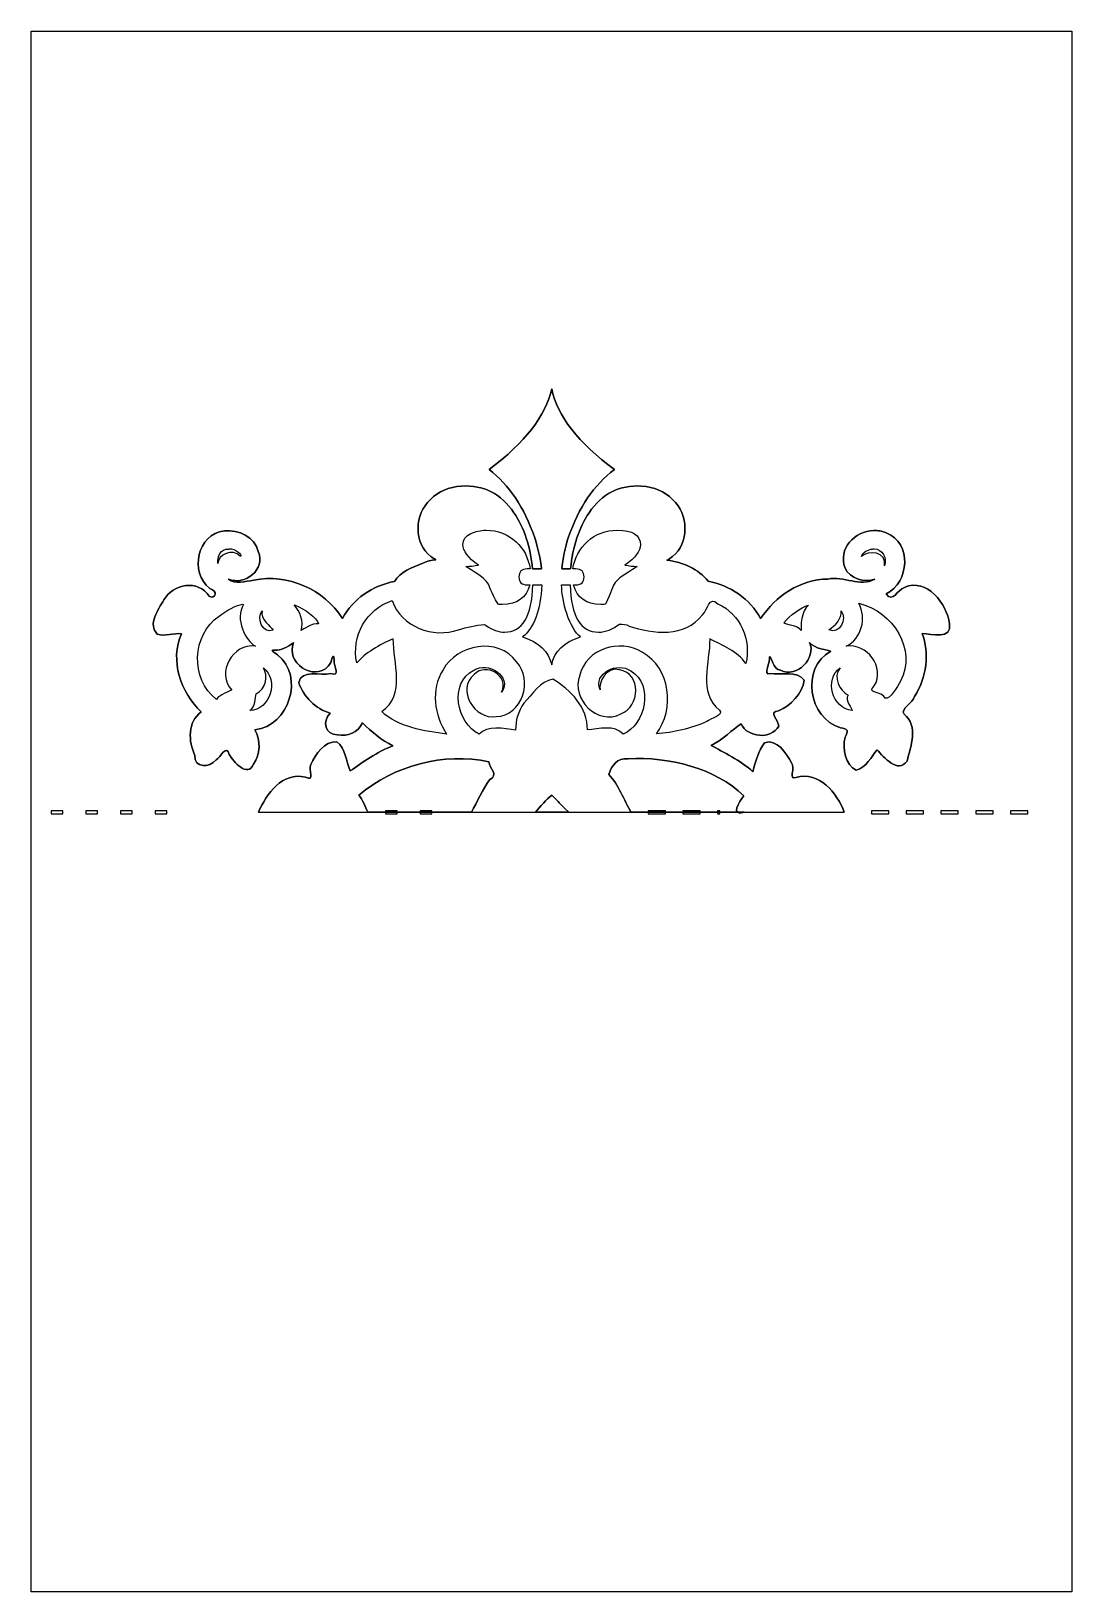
# Model space of a CAD drawing. Header units: centimetres. Extents: x -4.8 to 4.8, y -7.1 to 7.1.
import ezdxf

# ---------------------------------------------------------------- set-up
doc = ezdxf.new("R2010")
doc.units = ezdxf.units.CM
doc.header["$MEASUREMENT"] = 0
doc.layers.add('Layer 1', color=7, linetype='Continuous')

msp = doc.modelspace()

# ---------------------------------------------------------------- linework, layer by layer
at = {"layer": 'Layer 1', "color": 156}
for points, knots in [([(-4.76232, 7.14387), (-4.76232, 7.14387), (-4.76232, -7.14363), (-4.76232, -7.14363), (-4.76232, -7.14363), (-4.76232, -7.14363), (4.76268, -7.14363), (4.76268, -7.14363), (4.76268, -7.14363), (4.76268, -7.14363), (4.76268, 7.14387), (4.76268, 7.14387), (4.76268, 7.14387), (4.76268, 7.14387), (-4.76232, 7.14387), (-4.76232, 7.14387)], [0, 0, 0, 0, 0.2, 0.2, 0.2, 0.2, 0.4, 0.4, 0.4, 0.4, 0.6, 0.6, 0.6, 0.6, 1, 1, 1, 1]), ([(-2.68286, -0.00733), (-2.61028, 0.16378), (-2.46364, 0.36338), (-2.25126, 0.31513), (-2.25126, 0.31513), (-2.15987, 0.26868), (-2.23237, 0.38188), (-2.20165, 0.43171), (-2.20165, 0.43171), (-2.16019, 0.52335), (-2.07712, 0.65088), (-1.96352, 0.63676), (-1.96352, 0.63676), (-1.88714, 0.5787), (-1.87827, 0.45971), (-1.8428, 0.37218), (-1.8428, 0.37218), (-1.73559, 0.44421), (-1.59302, 0.55183), (-1.45171, 0.60038), (-1.45171, 0.60038), (-1.55465, 0.65461), (-1.64892, 0.72742), (-1.72952, 0.81122), (-1.72952, 0.81122), (-1.76959, 0.72542), (-1.86739, 0.68169), (-1.95855, 0.70291), (-1.95855, 0.70291), (-2.07319, 0.70215), (-2.10062, 0.82525), (-2.02552, 0.90052), (-2.02552, 0.90052), (-2.15782, 0.9379), (-2.2708, 1.05233), (-2.31408, 1.18164), (-2.31408, 1.18164), (-2.29054, 1.30618), (-2.11363, 1.2371), (-2.02056, 1.26432), (-2.02056, 1.26432), (-1.92694, 1.22649), (-1.99505, 1.33125), (-1.98914, 1.38421), (-1.98914, 1.38421), (-1.99996, 1.48891), (-2.00722, 1.35604), (-2.04288, 1.33129), (-2.04288, 1.33129), (-2.17726, 1.18387), (-2.4396, 1.36625), (-2.36038, 1.54792), (-2.36038, 1.54792), (-2.38642, 1.52658), (-2.45745, 1.47871), (-2.51169, 1.47599), (-2.51169, 1.47599), (-2.58861, 1.48033), (-2.55078, 1.46554), (-2.50838, 1.43548), (-2.50838, 1.43548), (-2.25669, 1.23543), (-2.4017, 0.7847), (-2.71426, 0.74756), (-2.71426, 0.74756), (-2.65992, 0.65216), (-2.665, 0.52359), (-2.72749, 0.43337), (-2.72749, 0.43337), (-2.78325, 0.30757), (-2.90997, 0.4539), (-2.94908, 0.52349), (-2.94908, 0.52349), (-2.97833, 0.6204), (-3.0254, 0.49496), (-3.07062, 0.47305), (-3.07062, 0.47305), (-3.12862, 0.39723), (-3.27416, 0.39634), (-3.26327, 0.51356), (-3.26327, 0.51356), (-3.32449, 0.64509), (-3.33364, 0.81771), (-3.20622, 0.91292), (-3.20622, 0.91292), (-3.39361, 1.08783), (-3.49534, 1.38398), (-3.38729, 1.62812), (-3.38729, 1.62812), (-3.44952, 1.63786), (-3.54501, 1.5977), (-3.60805, 1.62481), (-3.60805, 1.62481), (-3.69846, 1.71174), (-3.59929, 1.85089), (-3.54852, 1.93652), (-3.54852, 1.93652), (-3.4654, 2.08633), (-3.23107, 2.12674), (-3.13263, 1.97042), (-3.13263, 1.97042), (-3.07179, 1.93924), (-3.05036, 2.01937), (-3.12767, 2.04153), (-3.12767, 2.04153), (-3.31444, 2.19014), (-3.24432, 2.54437), (-2.99455, 2.56822), (-2.99455, 2.56822), (-2.86496, 2.58463), (-2.71558, 2.5146), (-2.68366, 2.3797), (-2.68366, 2.3797), (-2.6129, 2.21543), (-2.80606, 2.06456), (-2.95651, 2.12752), (-2.95651, 2.12752), (-2.89949, 2.07723), (-2.79965, 2.10604), (-2.72583, 2.11842), (-2.72583, 2.11842), (-2.41281, 2.18219), (-2.08351, 2.03524), (-1.91389, 1.76785), (-1.91389, 1.76785), (-1.81713, 1.94526), (-1.63604, 2.07038), (-1.43764, 2.10602), (-1.43764, 2.10602), (-1.38571, 2.19271), (-1.27002, 2.23532), (-1.17719, 2.27469), (-1.17719, 2.27469), (-1.13829, 2.29129), (-1.09918, 2.30111), (-1.05978, 2.30528), (-1.05978, 2.30528), (-1.07549, 2.31467), (-1.09093, 2.32434), (-1.10526, 2.33587), (-1.10526, 2.33587), (-1.18244, 2.398), (-1.22102, 2.48311), (-1.22102, 2.59053), (-1.22102, 2.59053), (-1.22102, 2.69589), (-1.18343, 2.78492), (-1.10857, 2.85759), (-1.10857, 2.85759), (-1.03371, 2.93026), (-0.93852, 2.97071), (-0.82332, 2.97913), (-0.82332, 2.97913), (-0.62068, 2.99173), (-0.46121, 2.91001), (-0.34376, 2.73522), (-0.34376, 2.73522), (-0.24929, 2.59617), (-0.19268, 2.42524), (-0.17426, 2.22094), (-0.17426, 2.22094), (-0.17426, 2.22094), (-0.09158, 2.22094), (-0.09158, 2.22094), (-0.09158, 2.22094), (-0.10079, 2.3157), (-0.12239, 2.41334), (-0.1569, 2.51446), (-0.1569, 2.51446), (-0.24905, 2.78408), (-0.38692, 2.98927), (-0.57114, 3.13044), (-0.57114, 3.13044), (-0.24177, 3.37897), (-0.05108, 3.62526), (0.00185, 3.86962), (0.00185, 3.86962), (0.05485, 3.62108), (0.2463, 3.37479), (0.57567, 3.13044), (0.57567, 3.13044), (0.38913, 2.98926), (0.24944, 2.78407), (0.1573, 2.51446), (0.1573, 2.51446), (0.12272, 2.41334), (0.10218, 2.3157), (0.09529, 2.22094), (0.09529, 2.22094), (0.09529, 2.22094), (0.17467, 2.22094), (0.17467, 2.22094), (0.17467, 2.22094), (0.1954, 2.42736), (0.25209, 2.59829), (0.34417, 2.73522), (0.34417, 2.73522), (0.46162, 2.91001), (0.62184, 2.99173), (0.82455, 2.97913), (0.82455, 2.97913), (0.93968, 2.97071), (1.03412, 2.93026), (1.10898, 2.85759), (1.10898, 2.85759), (1.18383, 2.78491), (1.22143, 2.69589), (1.22143, 2.59053), (1.22143, 2.59053), (1.22143, 2.48311), (1.18384, 2.398), (1.10898, 2.33587), (1.10898, 2.33587), (1.09272, 2.32238), (1.07527, 2.31088), (1.05689, 2.30032), (1.05689, 2.30032), (1.20161, 2.28423), (1.34844, 2.21993), (1.43392, 2.1085), (1.43392, 2.1085), (1.6312, 2.07141), (1.81772, 1.94791), (1.9143, 1.76785), (1.9143, 1.76785), (2.0523, 1.96943), (2.27639, 2.12814), (2.52946, 2.12834), (2.52946, 2.12834), (2.67349, 2.15933), (2.82631, 2.05133), (2.95858, 2.12751), (2.95858, 2.12751), (2.87001, 2.09258), (2.7308, 2.13054), (2.68738, 2.22838), (2.68738, 2.22838), (2.61906, 2.4052), (2.77912, 2.56753), (2.94783, 2.57317), (2.94783, 2.57317), (2.98676, 2.57447), (3.02648, 2.56711), (3.06359, 2.55002), (3.06359, 2.55002), (3.30178, 2.46085), (3.27848, 2.0972), (3.06276, 1.99191), (3.06276, 1.99191), (3.12993, 1.90478), (3.16168, 2.03164), (3.23061, 2.05227), (3.23061, 2.05227), (3.44068, 2.14115), (3.61559, 1.90368), (3.64485, 1.71906), (3.64485, 1.71906), (3.66669, 1.57386), (3.47969, 1.62239), (3.39184, 1.63059), (3.39184, 1.63059), (3.4637, 1.45578), (3.43393, 1.22112), (3.32321, 1.05429), (3.32321, 1.05429), (3.31032, 0.99273), (3.19153, 0.93985), (3.2273, 0.89223), (3.2273, 0.89223), (3.3622, 0.78008), (3.28976, 0.59973), (3.25459, 0.46146), (3.25459, 0.46146), (3.1734, 0.34404), (3.04166, 0.49652), (2.98008, 0.56564), (2.98008, 0.56564), (2.93014, 0.50526), (2.88052, 0.40011), (2.78908, 0.37878), (2.78908, 0.37878), (2.68687, 0.42523), (2.66309, 0.57547), (2.68738, 0.67974), (2.68738, 0.67974), (2.72155, 0.73865), (2.71485, 0.75963), (2.64521, 0.76573), (2.64521, 0.76573), (2.35252, 0.8563), (2.27798, 1.3137), (2.55591, 1.4677), (2.55591, 1.4677), (2.53373, 1.47647), (2.40351, 1.4904), (2.36243, 1.54873), (2.36243, 1.54873), (2.42618, 1.40745), (2.25064, 1.21604), (2.09537, 1.29407), (2.09537, 1.29407), (2.0294, 1.29685), (2.01248, 1.43012), (1.9945, 1.41727), (1.9945, 1.41727), (2.00865, 1.37305), (1.93137, 1.2435), (1.99863, 1.26265), (1.99863, 1.26265), (2.10038, 1.24665), (2.25253, 1.29553), (2.31282, 1.20147), (2.31282, 1.20147), (2.29534, 1.07908), (2.19252, 0.9706), (2.07718, 0.92035), (2.07718, 0.92035), (1.98036, 0.91298), (2.07924, 0.83857), (2.07966, 0.78227), (2.07966, 0.78227), (2.01088, 0.65591), (1.79528, 0.67598), (1.73487, 0.80294), (1.73487, 0.80294), (1.65948, 0.75544), (1.56295, 0.64958), (1.46119, 0.60533), (1.46119, 0.60533), (1.565, 0.5458), (1.73545, 0.4661), (1.84236, 0.36472), (1.84236, 0.36472), (1.86965, 0.45486), (1.89225, 0.55754), (1.95067, 0.63013), (1.95067, 0.63013), (2.06391, 0.66967), (2.14942, 0.53131), (2.19706, 0.44575), (2.19706, 0.44575), (2.23693, 0.40517), (2.16341, 0.27841), (2.23757, 0.31263), (2.23757, 0.31263), (2.45296, 0.37006), (2.61215, 0.17213), (2.67992, -0.00735), (2.67992, -0.00735), (2.67992, -0.00735), (-2.68286, -0.00733), (-2.68286, -0.00733)], [0, 0, 0, 0, 0.01123596, 0.01123596, 0.01123596, 0.01123596, 0.02247191, 0.02247191, 0.02247191, 0.02247191, 0.03370787, 0.03370787, 0.03370787, 0.03370787, 0.04494382, 0.04494382, 0.04494382, 0.04494382, 0.05617978, 0.05617978, 0.05617978, 0.05617978, 0.06741573, 0.06741573, 0.06741573, 0.06741573, 0.07865169, 0.07865169, 0.07865169, 0.07865169, 0.08988764, 0.08988764, 0.08988764, 0.08988764, 0.1011236, 0.1011236, 0.1011236, 0.1011236, 0.11235955, 0.11235955, 0.11235955, 0.11235955, 0.12359551, 0.12359551, 0.12359551, 0.12359551, 0.13483146, 0.13483146, 0.13483146, 0.13483146, 0.14606742, 0.14606742, 0.14606742, 0.14606742, 0.15730337, 0.15730337, 0.15730337, 0.15730337, 0.16853933, 0.16853933, 0.16853933, 0.16853933, 0.17977528, 0.17977528, 0.17977528, 0.17977528, 0.19101124, 0.19101124, 0.19101124, 0.19101124, 0.20224719, 0.20224719, 0.20224719, 0.20224719, 0.21348315, 0.21348315, 0.21348315, 0.21348315, 0.2247191, 0.2247191, 0.2247191, 0.2247191, 0.23595506, 0.23595506, 0.23595506, 0.23595506, 0.24719101, 0.24719101, 0.24719101, 0.24719101, 0.25842697, 0.25842697, 0.25842697, 0.25842697, 0.26966292, 0.26966292, 0.26966292, 0.26966292, 0.28089888, 0.28089888, 0.28089888, 0.28089888, 0.29213483, 0.29213483, 0.29213483, 0.29213483, 0.30337079, 0.30337079, 0.30337079, 0.30337079, 0.31460674, 0.31460674, 0.31460674, 0.31460674, 0.3258427, 0.3258427, 0.3258427, 0.3258427, 0.33707865, 0.33707865, 0.33707865, 0.33707865, 0.34831461, 0.34831461, 0.34831461, 0.34831461, 0.35955056, 0.35955056, 0.35955056, 0.35955056, 0.37078652, 0.37078652, 0.37078652, 0.37078652, 0.38202247, 0.38202247, 0.38202247, 0.38202247, 0.39325843, 0.39325843, 0.39325843, 0.39325843, 0.40449438, 0.40449438, 0.40449438, 0.40449438, 0.41573034, 0.41573034, 0.41573034, 0.41573034, 0.42696629, 0.42696629, 0.42696629, 0.42696629, 0.43820225, 0.43820225, 0.43820225, 0.43820225, 0.4494382, 0.4494382, 0.4494382, 0.4494382, 0.46067416, 0.46067416, 0.46067416, 0.46067416, 0.47191011, 0.47191011, 0.47191011, 0.47191011, 0.48314607, 0.48314607, 0.48314607, 0.48314607, 0.49438202, 0.49438202, 0.49438202, 0.49438202, 0.50561798, 0.50561798, 0.50561798, 0.50561798, 0.51685393, 0.51685393, 0.51685393, 0.51685393, 0.52808989, 0.52808989, 0.52808989, 0.52808989, 0.53932584, 0.53932584, 0.53932584, 0.53932584, 0.5505618, 0.5505618, 0.5505618, 0.5505618, 0.56179775, 0.56179775, 0.56179775, 0.56179775, 0.57303371, 0.57303371, 0.57303371, 0.57303371, 0.58426966, 0.58426966, 0.58426966, 0.58426966, 0.59550562, 0.59550562, 0.59550562, 0.59550562, 0.60674157, 0.60674157, 0.60674157, 0.60674157, 0.61797753, 0.61797753, 0.61797753, 0.61797753, 0.62921348, 0.62921348, 0.62921348, 0.62921348, 0.64044944, 0.64044944, 0.64044944, 0.64044944, 0.65168539, 0.65168539, 0.65168539, 0.65168539, 0.66292135, 0.66292135, 0.66292135, 0.66292135, 0.6741573, 0.6741573, 0.6741573, 0.6741573, 0.68539326, 0.68539326, 0.68539326, 0.68539326, 0.69662921, 0.69662921, 0.69662921, 0.69662921, 0.70786517, 0.70786517, 0.70786517, 0.70786517, 0.71910112, 0.71910112, 0.71910112, 0.71910112, 0.73033708, 0.73033708, 0.73033708, 0.73033708, 0.74157303, 0.74157303, 0.74157303, 0.74157303, 0.75280899, 0.75280899, 0.75280899, 0.75280899, 0.76404494, 0.76404494, 0.76404494, 0.76404494, 0.7752809, 0.7752809, 0.7752809, 0.7752809, 0.78651685, 0.78651685, 0.78651685, 0.78651685, 0.79775281, 0.79775281, 0.79775281, 0.79775281, 0.80898876, 0.80898876, 0.80898876, 0.80898876, 0.82022472, 0.82022472, 0.82022472, 0.82022472, 0.83146067, 0.83146067, 0.83146067, 0.83146067, 0.84269663, 0.84269663, 0.84269663, 0.84269663, 0.85393258, 0.85393258, 0.85393258, 0.85393258, 0.86516854, 0.86516854, 0.86516854, 0.86516854, 0.87640449, 0.87640449, 0.87640449, 0.87640449, 0.88764045, 0.88764045, 0.88764045, 0.88764045, 0.8988764, 0.8988764, 0.8988764, 0.8988764, 0.91011236, 0.91011236, 0.91011236, 0.91011236, 0.92134831, 0.92134831, 0.92134831, 0.92134831, 0.93258427, 0.93258427, 0.93258427, 0.93258427, 0.94382022, 0.94382022, 0.94382022, 0.94382022, 0.95505618, 0.95505618, 0.95505618, 0.95505618, 0.96629213, 0.96629213, 0.96629213, 0.96629213, 0.97752809, 0.97752809, 0.97752809, 0.97752809, 1, 1, 1, 1]), ([(-0.59927, 2.57484), (-0.64995, 2.57484), (-0.69588, 2.56486), (-0.73735, 2.5459), (-0.73735, 2.5459), (-0.78571, 2.52269), (-0.81011, 2.48926), (-0.81011, 2.44503), (-0.81011, 2.44503), (-0.81011, 2.38608), (-0.76312, 2.32312), (-0.66872, 2.25569), (-0.66872, 2.25569), (-0.70824, 2.24912), (-0.74613, 2.24473), (-0.78282, 2.24329), (-0.78282, 2.24329), (-0.51088, 2.0674), (-0.62644, 2.13602), (-0.48847, 1.89685), (-0.48847, 1.89685), (-0.47663, 1.89572), (-0.46407, 1.8952), (-0.45044, 1.8952), (-0.45044, 1.8952), (-0.31458, 1.8952), (-0.23052, 1.95536), (-0.19826, 2.07545), (-0.19826, 2.07545), (-0.19826, 2.07545), (-0.22306, 2.07545), (-0.22306, 2.07545), (-0.22306, 2.07545), (-0.27374, 2.07545), (-0.2983, 2.09974), (-0.2983, 2.14821), (-0.2983, 2.14821), (-0.2983, 2.19668), (-0.27374, 2.22097), (-0.22306, 2.22097), (-0.22306, 2.22097), (-0.22306, 2.22097), (-0.19495, 2.22097), (-0.19495, 2.22097), (-0.19495, 2.22097), (-0.21105, 2.32203), (-0.25402, 2.40453), (-0.32311, 2.46984), (-0.32311, 2.46984), (-0.39909, 2.5394), (-0.49103, 2.57485), (-0.59927, 2.57485), (-0.59927, 2.57485), (-0.59927, 2.57485), (-0.59927, 2.57484), (-0.59927, 2.57484)], [0, 0, 0, 0, 0.06666667, 0.06666667, 0.06666667, 0.06666667, 0.13333333, 0.13333333, 0.13333333, 0.13333333, 0.2, 0.2, 0.2, 0.2, 0.26666667, 0.26666667, 0.26666667, 0.26666667, 0.33333333, 0.33333333, 0.33333333, 0.33333333, 0.4, 0.4, 0.4, 0.4, 0.46666667, 0.46666667, 0.46666667, 0.46666667, 0.53333333, 0.53333333, 0.53333333, 0.53333333, 0.6, 0.6, 0.6, 0.6, 0.66666667, 0.66666667, 0.66666667, 0.66666667, 0.73333333, 0.73333333, 0.73333333, 0.73333333, 0.8, 0.8, 0.8, 0.8, 0.86666667, 0.86666667, 0.86666667, 0.86666667, 1, 1, 1, 1]), ([(0.60293, 2.57484), (0.49469, 2.57484), (0.40377, 2.54058), (0.33008, 2.47314), (0.33008, 2.47314), (0.25638, 2.4057), (0.21147, 2.32202), (0.19531, 2.22096), (0.19531, 2.22096), (0.19531, 2.22096), (0.22342, 2.22096), (0.22342, 2.22096), (0.22342, 2.22096), (0.2741, 2.22096), (0.29866, 2.19667), (0.29866, 2.1482), (0.29866, 2.1482), (0.29866, 2.09973), (0.27327, 2.07544), (0.22259, 2.07544), (0.22259, 2.07544), (0.22259, 2.07544), (0.20275, 2.07544), (0.20275, 2.07544), (0.20275, 2.07544), (0.23501, 1.95535), (0.31725, 1.89519), (0.4508, 1.89519), (0.4508, 1.89519), (0.46642, 1.89519), (0.48053, 1.89619), (0.49379, 1.89767), (0.49379, 1.89767), (0.60119, 2.12876), (0.53043, 2.08149), (0.78483, 2.24328), (0.78483, 2.24328), (0.74865, 2.24478), (0.71129, 2.24922), (0.67238, 2.25568), (0.67238, 2.25568), (0.76684, 2.32312), (0.81376, 2.38488), (0.81377, 2.44172), (0.81377, 2.44172), (0.81377, 2.53024), (0.74343, 2.57484), (0.60293, 2.57484)], [0, 0, 0, 0, 0.07692308, 0.07692308, 0.07692308, 0.07692308, 0.15384615, 0.15384615, 0.15384615, 0.15384615, 0.23076923, 0.23076923, 0.23076923, 0.23076923, 0.30769231, 0.30769231, 0.30769231, 0.30769231, 0.38461538, 0.38461538, 0.38461538, 0.38461538, 0.46153846, 0.46153846, 0.46153846, 0.46153846, 0.53846154, 0.53846154, 0.53846154, 0.53846154, 0.61538462, 0.61538462, 0.61538462, 0.61538462, 0.69230769, 0.69230769, 0.69230769, 0.69230769, 0.76923077, 0.76923077, 0.76923077, 0.76923077, 0.84615385, 0.84615385, 0.84615385, 0.84615385, 1, 1, 1, 1]), ([(-2.94579, 2.40534), (-2.94876, 2.40495), (-2.95141, 2.40387), (-2.95406, 2.40286), (-2.95406, 2.40286), (-3.02651, 2.40525), (-3.06243, 2.33573), (-3.05328, 2.2714), (-3.05328, 2.2714), (-3.05548, 2.3474), (-2.91954, 2.4181), (-2.84575, 2.33507), (-2.84575, 2.33507), (-2.82452, 2.35015), (-2.90119, 2.41119), (-2.9458, 2.40535), (-2.9458, 2.40535), (-2.9458, 2.40535), (-2.94579, 2.40534), (-2.94579, 2.40534)], [0, 0, 0, 0, 0.16666667, 0.16666667, 0.16666667, 0.16666667, 0.33333333, 0.33333333, 0.33333333, 0.33333333, 0.5, 0.5, 0.5, 0.5, 0.66666667, 0.66666667, 0.66666667, 0.66666667, 1, 1, 1, 1]), ([(2.95276, 2.40452), (2.94766, 2.40439), (2.9424, 2.40383), (2.93705, 2.40287), (2.93705, 2.40287), (2.89702, 2.39948), (2.85174, 2.37761), (2.83783, 2.33507), (2.83783, 2.33507), (2.89731, 2.396), (3.0747, 2.38019), (3.04867, 2.24825), (3.04867, 2.24825), (3.07555, 2.31795), (3.02923, 2.40648), (2.95276, 2.40452)], [0, 0, 0, 0, 0.2, 0.2, 0.2, 0.2, 0.4, 0.4, 0.4, 0.4, 0.6, 0.6, 0.6, 0.6, 1, 1, 1, 1]), ([(-0.17098, 2.07544), (-0.17787, 1.78686), (-0.2639, 1.64218), (-0.42978, 1.64218), (-0.42978, 1.64218), (-0.48271, 1.64218), (-0.53939, 1.66249), (-0.59928, 1.70254), (-0.59928, 1.70254), (-0.60455, 1.70612), (-0.60918, 1.70965), (-0.61416, 1.71329), (-0.61416, 1.71329), (-0.69339, 1.70326), (-0.77303, 1.68865), (-0.85063, 1.66451), (-0.85063, 1.66451), (-1.08651, 1.58134), (-1.37145, 1.68963), (-1.45917, 1.93075), (-1.45917, 1.93075), (-1.69233, 1.85554), (-1.83662, 1.60137), (-1.78163, 1.3619), (-1.78163, 1.3619), (-1.71306, 1.44419), (-1.56836, 1.53163), (-1.44842, 1.58018), (-1.44842, 1.58018), (-1.44923, 1.36277), (-1.331, 1.06726), (-1.55343, 0.91459), (-1.55343, 0.91459), (-1.40597, 0.77212), (-1.16296, 0.73533), (-0.95977, 0.70871), (-0.95977, 0.70871), (-1.07338, 0.87761), (-1.10827, 1.11882), (-0.99284, 1.29741), (-0.99284, 1.29741), (-0.86446, 1.5307), (-0.48707, 1.60283), (-0.31981, 1.371), (-0.31981, 1.371), (-0.16498, 1.20239), (-0.26586, 0.87678), (-0.50585, 0.86912), (-0.50585, 0.86912), (-0.70381, 0.8353), (-0.87401, 1.12065), (-0.70759, 1.25525), (-0.70759, 1.25525), (-0.59865, 1.36683), (-0.38298, 1.2441), (-0.45706, 1.09154), (-0.45706, 1.09154), (-0.35356, 1.23607), (-0.5863, 1.38025), (-0.71089, 1.29328), (-0.71089, 1.29328), (-0.9397, 1.17892), (-0.86903, 0.81092), (-0.66211, 0.70706), (-0.66211, 0.70706), (-0.58979, 0.78951), (-0.43453, 0.76217), (-0.32807, 0.74592), (-0.32807, 0.74592), (-0.3306, 0.83318), (-0.30322, 0.91838), (-0.25448, 0.99066), (-0.25448, 0.99066), (-0.17746, 1.07279), (-0.10012, 1.19375), (0.01258, 1.21059), (0.01258, 1.21059), (0.17293, 1.11744), (0.33522, 0.94928), (0.32843, 0.74674), (0.32843, 0.74674), (0.43036, 0.75676), (0.58031, 0.79555), (0.65503, 0.70953), (0.65503, 0.70953), (0.85838, 0.79032), (0.94332, 1.16133), (0.72531, 1.28665), (0.72531, 1.28665), (0.61001, 1.37542), (0.37813, 1.26501), (0.44419, 1.11467), (0.44419, 1.11467), (0.42862, 1.17149), (0.50026, 1.33584), (0.62113, 1.29574), (0.62113, 1.29574), (0.8278, 1.26724), (0.81263, 0.95847), (0.63519, 0.89308), (0.63519, 0.89308), (0.42031, 0.78365), (0.17807, 1.02969), (0.25816, 1.24779), (0.25816, 1.24779), (0.31808, 1.49113), (0.62609, 1.58474), (0.83032, 1.4578), (0.83032, 1.4578), (1.09192, 1.31058), (1.12942, 0.94194), (0.96096, 0.71035), (0.96096, 0.71035), (1.11426, 0.72142), (1.27748, 0.75941), (1.42233, 0.8228), (1.42233, 0.8228), (1.45216, 0.84776), (1.58626, 0.88687), (1.53726, 0.92698), (1.53726, 0.92698), (1.33611, 1.08866), (1.4509, 1.36663), (1.44879, 1.58017), (1.44879, 1.58017), (1.56903, 1.51913), (1.70328, 1.46916), (1.78035, 1.35362), (1.78035, 1.35362), (1.82939, 1.56867), (1.72886, 1.80907), (1.52321, 1.9018), (1.52321, 1.9018), (1.44014, 1.97837), (1.43521, 1.84528), (1.381, 1.80175), (1.381, 1.80175), (1.22289, 1.58891), (0.93022, 1.62553), (0.70962, 1.6984), (0.70962, 1.6984), (0.68428, 1.71401), (0.6535, 1.7165), (0.62198, 1.71659), (0.62198, 1.71659), (0.56048, 1.66724), (0.4967, 1.64218), (0.43016, 1.64218), (0.43016, 1.64218), (0.26435, 1.64218), (0.17825, 1.78685), (0.17136, 2.07544), (0.17136, 2.07544), (0.17136, 2.07544), (0.09198, 2.07544), (0.09198, 2.07544), (0.09198, 2.07544), (0.0943, 1.99116), (0.10999, 1.90309), (0.13994, 1.81251), (0.13994, 1.81251), (0.17445, 1.70721), (0.21636, 1.63629), (0.26479, 1.59836), (0.26479, 1.59836), (0.11276, 1.54995), (0.02491, 1.46425), (0.00186, 1.34204), (0.00186, 1.34204), (-0.02576, 1.46425), (-0.11467, 1.54995), (-0.26438, 1.59836), (-0.26438, 1.59836), (-0.15846, 1.68264), (-0.09979, 1.84163), (-0.08827, 2.07544), (-0.08827, 2.07544), (-0.08827, 2.07544), (-0.17095, 2.07544), (-0.17095, 2.07544), (-0.17095, 2.07544), (-0.17095, 2.07544), (-0.17098, 2.07544), (-0.17098, 2.07544)], [0, 0, 0, 0, 0.0212766, 0.0212766, 0.0212766, 0.0212766, 0.04255319, 0.04255319, 0.04255319, 0.04255319, 0.06382979, 0.06382979, 0.06382979, 0.06382979, 0.08510638, 0.08510638, 0.08510638, 0.08510638, 0.10638298, 0.10638298, 0.10638298, 0.10638298, 0.12765957, 0.12765957, 0.12765957, 0.12765957, 0.14893617, 0.14893617, 0.14893617, 0.14893617, 0.17021277, 0.17021277, 0.17021277, 0.17021277, 0.19148936, 0.19148936, 0.19148936, 0.19148936, 0.21276596, 0.21276596, 0.21276596, 0.21276596, 0.23404255, 0.23404255, 0.23404255, 0.23404255, 0.25531915, 0.25531915, 0.25531915, 0.25531915, 0.27659574, 0.27659574, 0.27659574, 0.27659574, 0.29787234, 0.29787234, 0.29787234, 0.29787234, 0.31914894, 0.31914894, 0.31914894, 0.31914894, 0.34042553, 0.34042553, 0.34042553, 0.34042553, 0.36170213, 0.36170213, 0.36170213, 0.36170213, 0.38297872, 0.38297872, 0.38297872, 0.38297872, 0.40425532, 0.40425532, 0.40425532, 0.40425532, 0.42553191, 0.42553191, 0.42553191, 0.42553191, 0.44680851, 0.44680851, 0.44680851, 0.44680851, 0.46808511, 0.46808511, 0.46808511, 0.46808511, 0.4893617, 0.4893617, 0.4893617, 0.4893617, 0.5106383, 0.5106383, 0.5106383, 0.5106383, 0.53191489, 0.53191489, 0.53191489, 0.53191489, 0.55319149, 0.55319149, 0.55319149, 0.55319149, 0.57446809, 0.57446809, 0.57446809, 0.57446809, 0.59574468, 0.59574468, 0.59574468, 0.59574468, 0.61702128, 0.61702128, 0.61702128, 0.61702128, 0.63829787, 0.63829787, 0.63829787, 0.63829787, 0.65957447, 0.65957447, 0.65957447, 0.65957447, 0.68085106, 0.68085106, 0.68085106, 0.68085106, 0.70212766, 0.70212766, 0.70212766, 0.70212766, 0.72340426, 0.72340426, 0.72340426, 0.72340426, 0.74468085, 0.74468085, 0.74468085, 0.74468085, 0.76595745, 0.76595745, 0.76595745, 0.76595745, 0.78723404, 0.78723404, 0.78723404, 0.78723404, 0.80851064, 0.80851064, 0.80851064, 0.80851064, 0.82978723, 0.82978723, 0.82978723, 0.82978723, 0.85106383, 0.85106383, 0.85106383, 0.85106383, 0.87234043, 0.87234043, 0.87234043, 0.87234043, 0.89361702, 0.89361702, 0.89361702, 0.89361702, 0.91489362, 0.91489362, 0.91489362, 0.91489362, 0.93617021, 0.93617021, 0.93617021, 0.93617021, 0.95744681, 0.95744681, 0.95744681, 0.95744681, 1, 1, 1, 1]), ([(-2.82756, 1.89685), (-2.88016, 1.8958), (-2.98439, 1.83314), (-3.04171, 1.78936), (-3.04171, 1.78936), (-3.29424, 1.61926), (-3.30801, 1.21344), (-3.06569, 1.02703), (-3.06569, 1.02703), (-3.04133, 1.07043), (-2.95147, 1.09905), (-2.92596, 1.11219), (-2.92596, 1.11219), (-3.07526, 1.26437), (-2.91625, 1.54466), (-2.70933, 1.5132), (-2.70933, 1.5132), (-2.80143, 1.56378), (-2.90244, 1.76231), (-2.81764, 1.89602), (-2.81764, 1.89602), (-2.82066, 1.89652), (-2.82406, 1.89692), (-2.82756, 1.89685)], [0, 0, 0, 0, 0.14285714, 0.14285714, 0.14285714, 0.14285714, 0.28571429, 0.28571429, 0.28571429, 0.28571429, 0.42857143, 0.42857143, 0.42857143, 0.42857143, 0.57142857, 0.57142857, 0.57142857, 0.57142857, 0.71428571, 0.71428571, 0.71428571, 0.71428571, 1, 1, 1, 1]), ([(-2.35627, 1.89354), (-2.30351, 1.82885), (-2.26265, 1.74105), (-2.29178, 1.65707), (-2.29178, 1.65707), (-2.2717, 1.66562), (-2.18922, 1.72725), (-2.1322, 1.71825), (-2.1322, 1.71825), (-2.14478, 1.77361), (-2.26565, 1.85832), (-2.34552, 1.88858), (-2.34552, 1.88858), (-2.34552, 1.88858), (-2.35627, 1.89354), (-2.35627, 1.89354)], [0, 0, 0, 0, 0.2, 0.2, 0.2, 0.2, 0.4, 0.4, 0.4, 0.4, 0.6, 0.6, 0.6, 0.6, 1, 1, 1, 1]), ([(2.35414, 1.89023), (2.27498, 1.86455), (2.18606, 1.79883), (2.12759, 1.72817), (2.12759, 1.72817), (2.14352, 1.70928), (2.25087, 1.70668), (2.28551, 1.65706), (2.28551, 1.65706), (2.28022, 1.69071), (2.28527, 1.8375), (2.35414, 1.89022), (2.35414, 1.89022), (2.35414, 1.89022), (2.35414, 1.89023), (2.35414, 1.89023)], [0, 0, 0, 0, 0.2, 0.2, 0.2, 0.2, 0.4, 0.4, 0.4, 0.4, 0.6, 0.6, 0.6, 0.6, 1, 1, 1, 1]), ([(2.8122, 1.90677), (2.8876, 1.77194), (2.83842, 1.58283), (2.6981, 1.51238), (2.6981, 1.51238), (2.88935, 1.54626), (3.056, 1.31912), (2.95524, 1.1494), (2.95524, 1.1494), (2.87073, 1.07777), (3.0289, 1.10596), (3.05446, 1.03695), (3.05446, 1.03695), (3.10499, 1.0266), (3.16424, 1.14114), (3.19337, 1.19239), (3.19337, 1.19239), (3.34977, 1.48328), (3.12063, 1.83178), (2.82213, 1.90346), (2.82213, 1.90346), (2.82213, 1.90346), (2.81221, 1.90677), (2.81221, 1.90677), (2.81221, 1.90677), (2.81221, 1.90677), (2.8122, 1.90677), (2.8122, 1.90677)], [0, 0, 0, 0, 0.125, 0.125, 0.125, 0.125, 0.25, 0.25, 0.25, 0.25, 0.375, 0.375, 0.375, 0.375, 0.5, 0.5, 0.5, 0.5, 0.625, 0.625, 0.625, 0.625, 0.75, 0.75, 0.75, 0.75, 1, 1, 1, 1]), ([(-2.64896, 1.83814), (-2.70258, 1.77409), (-2.65203, 1.62639), (-2.54726, 1.65955), (-2.54726, 1.65955), (-2.56778, 1.69579), (-2.66944, 1.75846), (-2.64896, 1.83814)], [0, 0, 0, 0, 0.33333333, 0.33333333, 0.33333333, 0.33333333, 1, 1, 1, 1]), ([(2.65097, 1.83732), (2.66095, 1.76299), (2.59494, 1.70416), (2.53935, 1.66203), (2.53935, 1.66203), (2.63851, 1.62102), (2.70881, 1.76093), (2.65097, 1.83732)], [0, 0, 0, 0, 0.33333333, 0.33333333, 0.33333333, 0.33333333, 1, 1, 1, 1]), ([(-2.63739, 1.31394), (-2.59089, 1.2466), (-2.61188, 1.11996), (-2.70436, 1.0783), (-2.70436, 1.0783), (-2.71405, 1.03954), (-2.70851, 0.96264), (-2.76058, 0.92534), (-2.76058, 0.92534), (-2.5764, 0.92583), (-2.49145, 1.20458), (-2.63738, 1.31395), (-2.63738, 1.31395), (-2.63738, 1.31395), (-2.63739, 1.31394), (-2.63739, 1.31394)], [0, 0, 0, 0, 0.2, 0.2, 0.2, 0.2, 0.4, 0.4, 0.4, 0.4, 0.6, 0.6, 0.6, 0.6, 1, 1, 1, 1]), ([(2.64105, 1.31559), (2.49942, 1.20933), (2.56296, 0.9457), (2.75184, 0.9245), (2.75184, 0.9245), (2.75806, 0.94275), (2.68073, 1.01586), (2.71546, 1.06506), (2.71546, 1.06506), (2.63864, 1.10767), (2.57287, 1.2268), (2.64105, 1.31559)], [0, 0, 0, 0, 0.25, 0.25, 0.25, 0.25, 0.5, 0.5, 0.5, 0.5, 1, 1, 1, 1]), ([(-0.73321, -0.00732), (-0.67699, 0.08672), (-0.63285, 0.20867), (-0.56288, 0.29282), (-0.56288, 0.29282), (-0.48209, 0.33407), (-0.56635, 0.39523), (-0.5728, 0.4557), (-0.5728, 0.4557), (-0.98481, 0.54325), (-1.44327, 0.42137), (-1.7626, 0.1506), (-1.7626, 0.1506), (-1.73123, 0.11284), (-1.70114, 0.04491), (-1.6824, -0.00732), (-1.6824, -0.00732), (-1.6824, -0.00732), (-0.73321, -0.00732), (-0.73321, -0.00732)], [0, 0, 0, 0, 0.16666667, 0.16666667, 0.16666667, 0.16666667, 0.33333333, 0.33333333, 0.33333333, 0.33333333, 0.5, 0.5, 0.5, 0.5, 0.66666667, 0.66666667, 0.66666667, 0.66666667, 1, 1, 1, 1]), ([(1.76296, -0.00732), (1.63404, -0.04488), (1.71875, 0.089), (1.76048, 0.14316), (1.76048, 0.14316), (1.50201, 0.3981), (1.07437, 0.50304), (0.70132, 0.48298), (0.70132, 0.48298), (0.59762, 0.4895), (0.55394, 0.42742), (0.52521, 0.33911), (0.52521, 0.33911), (0.61242, 0.2484), (0.66428, 0.10512), (0.72778, -0.00733), (0.72778, -0.00733), (0.72778, -0.00733), (1.76296, -0.00732), (1.76296, -0.00732)], [0, 0, 0, 0, 0.16666667, 0.16666667, 0.16666667, 0.16666667, 0.33333333, 0.33333333, 0.33333333, 0.33333333, 0.5, 0.5, 0.5, 0.5, 0.66666667, 0.66666667, 0.66666667, 0.66666667, 1, 1, 1, 1]), ([(0.1581, -0.00732), (0.03861, 0.0999), (0.09687, 0.06621), (0.00266, 0.14895), (0.00266, 0.14895), (-0.04605, 0.114), (-0.1035, 0.04135), (-0.14617, -0.00732), (-0.14617, -0.00732), (-0.14617, -0.00732), (0.1581, -0.00732), (0.1581, -0.00732)], [0, 0, 0, 0, 0.25, 0.25, 0.25, 0.25, 0.5, 0.5, 0.5, 0.5, 1, 1, 1, 1]), ([(-4.5796, 0.00591), (-4.5796, 0.00591), (-4.47377, 0.00591), (-4.47377, 0.00591), (-4.47377, 0.00591), (-4.47377, 0.00591), (-4.47377, -0.02055), (-4.47377, -0.02055), (-4.47377, -0.02055), (-4.47377, -0.02055), (-4.5796, -0.02055), (-4.5796, -0.02055), (-4.5796, -0.02055), (-4.5796, -0.02055), (-4.5796, 0.00591), (-4.5796, 0.00591)], [0, 0, 0, 0, 0.2, 0.2, 0.2, 0.2, 0.4, 0.4, 0.4, 0.4, 0.6, 0.6, 0.6, 0.6, 1, 1, 1, 1]), ([(-4.2621, 0.00591), (-4.2621, 0.00591), (-4.15627, 0.00591), (-4.15627, 0.00591), (-4.15627, 0.00591), (-4.15627, 0.00591), (-4.15627, -0.02055), (-4.15627, -0.02055), (-4.15627, -0.02055), (-4.15627, -0.02055), (-4.2621, -0.02055), (-4.2621, -0.02055), (-4.2621, -0.02055), (-4.2621, -0.02055), (-4.2621, 0.00591), (-4.2621, 0.00591)], [0, 0, 0, 0, 0.2, 0.2, 0.2, 0.2, 0.4, 0.4, 0.4, 0.4, 0.6, 0.6, 0.6, 0.6, 1, 1, 1, 1]), ([(-3.9446, 0.00591), (-3.9446, 0.00591), (-3.83877, 0.00591), (-3.83877, 0.00591), (-3.83877, 0.00591), (-3.83877, 0.00591), (-3.83877, -0.02055), (-3.83877, -0.02055), (-3.83877, -0.02055), (-3.83877, -0.02055), (-3.9446, -0.02055), (-3.9446, -0.02055), (-3.9446, -0.02055), (-3.9446, -0.02055), (-3.9446, 0.00591), (-3.9446, 0.00591)], [0, 0, 0, 0, 0.2, 0.2, 0.2, 0.2, 0.4, 0.4, 0.4, 0.4, 0.6, 0.6, 0.6, 0.6, 1, 1, 1, 1]), ([(-3.6271, 0.00591), (-3.6271, 0.00591), (-3.52127, 0.00591), (-3.52127, 0.00591), (-3.52127, 0.00591), (-3.52127, 0.00591), (-3.52127, -0.02055), (-3.52127, -0.02055), (-3.52127, -0.02055), (-3.52127, -0.02055), (-3.6271, -0.02055), (-3.6271, -0.02055), (-3.6271, -0.02055), (-3.6271, -0.02055), (-3.6271, 0.00591), (-3.6271, 0.00591)], [0, 0, 0, 0, 0.2, 0.2, 0.2, 0.2, 0.4, 0.4, 0.4, 0.4, 0.6, 0.6, 0.6, 0.6, 1, 1, 1, 1]), ([(-1.51952, 0.00591), (-1.51952, 0.00591), (-1.41369, 0.00591), (-1.41369, 0.00591), (-1.41369, 0.00591), (-1.41369, 0.00591), (-1.41369, -0.02055), (-1.41369, -0.02055), (-1.41369, -0.02055), (-1.41369, -0.02055), (-1.51952, -0.02055), (-1.51952, -0.02055), (-1.51952, -0.02055), (-1.51952, -0.02055), (-1.51952, 0.00591), (-1.51952, 0.00591)], [0, 0, 0, 0, 0.2, 0.2, 0.2, 0.2, 0.4, 0.4, 0.4, 0.4, 0.6, 0.6, 0.6, 0.6, 1, 1, 1, 1]), ([(-1.20202, 0.00591), (-1.20202, 0.00591), (-1.09619, 0.00591), (-1.09619, 0.00591), (-1.09619, 0.00591), (-1.09619, 0.00591), (-1.09619, -0.02055), (-1.09619, -0.02055), (-1.09619, -0.02055), (-1.09619, -0.02055), (-1.20202, -0.02055), (-1.20202, -0.02055), (-1.20202, -0.02055), (-1.20202, -0.02055), (-1.20202, 0.00591), (-1.20202, 0.00591)], [0, 0, 0, 0, 0.2, 0.2, 0.2, 0.2, 0.4, 0.4, 0.4, 0.4, 0.6, 0.6, 0.6, 0.6, 1, 1, 1, 1]), ([(0.8857, 0.00591), (0.8857, 0.00591), (1.04445, 0.00591), (1.04445, 0.00591), (1.04445, 0.00591), (1.04445, 0.00591), (1.04445, -0.02055), (1.04445, -0.02055), (1.04445, -0.02055), (1.04445, -0.02055), (0.8857, -0.02055), (0.8857, -0.02055), (0.8857, -0.02055), (0.8857, -0.02055), (0.8857, 0.00591), (0.8857, 0.00591)], [0, 0, 0, 0, 0.2, 0.2, 0.2, 0.2, 0.4, 0.4, 0.4, 0.4, 0.6, 0.6, 0.6, 0.6, 1, 1, 1, 1]), ([(1.2032, 0.00591), (1.2032, 0.00591), (1.36195, 0.00591), (1.36195, 0.00591), (1.36195, 0.00591), (1.36195, 0.00591), (1.36195, -0.02055), (1.36195, -0.02055), (1.36195, -0.02055), (1.36195, -0.02055), (1.2032, -0.02055), (1.2032, -0.02055), (1.2032, -0.02055), (1.2032, -0.02055), (1.2032, 0.00591), (1.2032, 0.00591)], [0, 0, 0, 0, 0.2, 0.2, 0.2, 0.2, 0.4, 0.4, 0.4, 0.4, 0.6, 0.6, 0.6, 0.6, 1, 1, 1, 1]), ([(1.5207, 0.00591), (1.5207, 0.00591), (1.54054, 0.00591), (1.54054, 0.00591), (1.54054, 0.00591), (1.54054, 0.00591), (1.54054, -0.02055), (1.54054, -0.02055), (1.54054, -0.02055), (1.54054, -0.02055), (1.5207, -0.02055), (1.5207, -0.02055), (1.5207, -0.02055), (1.5207, -0.02055), (1.5207, 0.00591), (1.5207, 0.00591)], [0, 0, 0, 0, 0.2, 0.2, 0.2, 0.2, 0.4, 0.4, 0.4, 0.4, 0.6, 0.6, 0.6, 0.6, 1, 1, 1, 1]), ([(2.93044, 0.00591), (2.93044, 0.00591), (3.08919, 0.00591), (3.08919, 0.00591), (3.08919, 0.00591), (3.08919, 0.00591), (3.08919, -0.02055), (3.08919, -0.02055), (3.08919, -0.02055), (3.08919, -0.02055), (2.93044, -0.02055), (2.93044, -0.02055), (2.93044, -0.02055), (2.93044, -0.02055), (2.93044, 0.00591), (2.93044, 0.00591)], [0, 0, 0, 0, 0.2, 0.2, 0.2, 0.2, 0.4, 0.4, 0.4, 0.4, 0.6, 0.6, 0.6, 0.6, 1, 1, 1, 1]), ([(3.24794, 0.00591), (3.24794, 0.00591), (3.40669, 0.00591), (3.40669, 0.00591), (3.40669, 0.00591), (3.40669, 0.00591), (3.40669, -0.02055), (3.40669, -0.02055), (3.40669, -0.02055), (3.40669, -0.02055), (3.24794, -0.02055), (3.24794, -0.02055), (3.24794, -0.02055), (3.24794, -0.02055), (3.24794, 0.00591), (3.24794, 0.00591)], [0, 0, 0, 0, 0.2, 0.2, 0.2, 0.2, 0.4, 0.4, 0.4, 0.4, 0.6, 0.6, 0.6, 0.6, 1, 1, 1, 1]), ([(3.56544, 0.00591), (3.56544, 0.00591), (3.72419, 0.00591), (3.72419, 0.00591), (3.72419, 0.00591), (3.72419, 0.00591), (3.72419, -0.02055), (3.72419, -0.02055), (3.72419, -0.02055), (3.72419, -0.02055), (3.56544, -0.02055), (3.56544, -0.02055), (3.56544, -0.02055), (3.56544, -0.02055), (3.56544, 0.00591), (3.56544, 0.00591)], [0, 0, 0, 0, 0.2, 0.2, 0.2, 0.2, 0.4, 0.4, 0.4, 0.4, 0.6, 0.6, 0.6, 0.6, 1, 1, 1, 1]), ([(3.88294, 0.00591), (3.88294, 0.00591), (4.04169, 0.00591), (4.04169, 0.00591), (4.04169, 0.00591), (4.04169, 0.00591), (4.04169, -0.02055), (4.04169, -0.02055), (4.04169, -0.02055), (4.04169, -0.02055), (3.88294, -0.02055), (3.88294, -0.02055), (3.88294, -0.02055), (3.88294, -0.02055), (3.88294, 0.00591), (3.88294, 0.00591)], [0, 0, 0, 0, 0.2, 0.2, 0.2, 0.2, 0.4, 0.4, 0.4, 0.4, 0.6, 0.6, 0.6, 0.6, 1, 1, 1, 1]), ([(4.20044, 0.00591), (4.20044, 0.00591), (4.35919, 0.00591), (4.35919, 0.00591), (4.35919, 0.00591), (4.35919, 0.00591), (4.35919, -0.02055), (4.35919, -0.02055), (4.35919, -0.02055), (4.35919, -0.02055), (4.20044, -0.02055), (4.20044, -0.02055), (4.20044, -0.02055), (4.20044, -0.02055), (4.20044, 0.00591), (4.20044, 0.00591)], [0, 0, 0, 0, 0.2, 0.2, 0.2, 0.2, 0.4, 0.4, 0.4, 0.4, 0.6, 0.6, 0.6, 0.6, 1, 1, 1, 1])]:
    msp.add_open_spline(points, degree=3, knots=knots, dxfattribs=at)
at = {"layer": 'Layer 1', "lineweight": 25}
for points, knots in [([(-4.76232, 7.14387), (-4.76232, 7.14387), (-4.76232, -7.14363), (-4.76232, -7.14363), (-4.76232, -7.14363), (-4.76232, -7.14363), (4.76268, -7.14363), (4.76268, -7.14363), (4.76268, -7.14363), (4.76268, -7.14363), (4.76268, 7.14387), (4.76268, 7.14387), (4.76268, 7.14387), (4.76268, 7.14387), (-4.76232, 7.14387), (-4.76232, 7.14387)], [0, 0, 0, 0, 0.2, 0.2, 0.2, 0.2, 0.4, 0.4, 0.4, 0.4, 0.6, 0.6, 0.6, 0.6, 1, 1, 1, 1]), ([(-2.68286, -0.00733), (-2.61028, 0.16378), (-2.46364, 0.36338), (-2.25126, 0.31513), (-2.25126, 0.31513), (-2.15987, 0.26868), (-2.23237, 0.38188), (-2.20165, 0.43171), (-2.20165, 0.43171), (-2.16019, 0.52335), (-2.07712, 0.65088), (-1.96352, 0.63676), (-1.96352, 0.63676), (-1.88714, 0.5787), (-1.87827, 0.45971), (-1.8428, 0.37218), (-1.8428, 0.37218), (-1.73559, 0.44421), (-1.59302, 0.55183), (-1.45171, 0.60038), (-1.45171, 0.60038), (-1.55465, 0.65461), (-1.64892, 0.72742), (-1.72952, 0.81122), (-1.72952, 0.81122), (-1.76959, 0.72542), (-1.86739, 0.68169), (-1.95855, 0.70291), (-1.95855, 0.70291), (-2.07319, 0.70215), (-2.10062, 0.82525), (-2.02552, 0.90052), (-2.02552, 0.90052), (-2.15782, 0.9379), (-2.2708, 1.05233), (-2.31408, 1.18164), (-2.31408, 1.18164), (-2.29054, 1.30618), (-2.11363, 1.2371), (-2.02056, 1.26432), (-2.02056, 1.26432), (-1.92694, 1.22649), (-1.99505, 1.33125), (-1.98914, 1.38421), (-1.98914, 1.38421), (-1.99996, 1.48891), (-2.00722, 1.35604), (-2.04288, 1.33129), (-2.04288, 1.33129), (-2.17726, 1.18387), (-2.4396, 1.36625), (-2.36038, 1.54792), (-2.36038, 1.54792), (-2.38642, 1.52658), (-2.45745, 1.47871), (-2.51169, 1.47599), (-2.51169, 1.47599), (-2.58861, 1.48033), (-2.55078, 1.46554), (-2.50838, 1.43548), (-2.50838, 1.43548), (-2.25669, 1.23543), (-2.4017, 0.7847), (-2.71426, 0.74756), (-2.71426, 0.74756), (-2.65992, 0.65216), (-2.665, 0.52359), (-2.72749, 0.43337), (-2.72749, 0.43337), (-2.78325, 0.30757), (-2.90997, 0.4539), (-2.94908, 0.52349), (-2.94908, 0.52349), (-2.97833, 0.6204), (-3.0254, 0.49496), (-3.07062, 0.47305), (-3.07062, 0.47305), (-3.12862, 0.39723), (-3.27416, 0.39634), (-3.26327, 0.51356), (-3.26327, 0.51356), (-3.32449, 0.64509), (-3.33364, 0.81771), (-3.20622, 0.91292), (-3.20622, 0.91292), (-3.39361, 1.08783), (-3.49534, 1.38398), (-3.38729, 1.62812), (-3.38729, 1.62812), (-3.44952, 1.63786), (-3.54501, 1.5977), (-3.60805, 1.62481), (-3.60805, 1.62481), (-3.69846, 1.71174), (-3.59929, 1.85089), (-3.54852, 1.93652), (-3.54852, 1.93652), (-3.4654, 2.08633), (-3.23107, 2.12674), (-3.13263, 1.97042), (-3.13263, 1.97042), (-3.07179, 1.93924), (-3.05036, 2.01937), (-3.12767, 2.04153), (-3.12767, 2.04153), (-3.31444, 2.19014), (-3.24432, 2.54437), (-2.99455, 2.56822), (-2.99455, 2.56822), (-2.86496, 2.58463), (-2.71558, 2.5146), (-2.68366, 2.3797), (-2.68366, 2.3797), (-2.6129, 2.21543), (-2.80606, 2.06456), (-2.95651, 2.12752), (-2.95651, 2.12752), (-2.89949, 2.07723), (-2.79965, 2.10604), (-2.72583, 2.11842), (-2.72583, 2.11842), (-2.41281, 2.18219), (-2.08351, 2.03524), (-1.91389, 1.76785), (-1.91389, 1.76785), (-1.81713, 1.94526), (-1.63604, 2.07038), (-1.43764, 2.10602), (-1.43764, 2.10602), (-1.38571, 2.19271), (-1.27002, 2.23532), (-1.17719, 2.27469), (-1.17719, 2.27469), (-1.13829, 2.29129), (-1.09918, 2.30111), (-1.05978, 2.30528), (-1.05978, 2.30528), (-1.07549, 2.31467), (-1.09093, 2.32434), (-1.10526, 2.33587), (-1.10526, 2.33587), (-1.18244, 2.398), (-1.22102, 2.48311), (-1.22102, 2.59053), (-1.22102, 2.59053), (-1.22102, 2.69589), (-1.18343, 2.78492), (-1.10857, 2.85759), (-1.10857, 2.85759), (-1.03371, 2.93026), (-0.93852, 2.97071), (-0.82332, 2.97913), (-0.82332, 2.97913), (-0.62068, 2.99173), (-0.46121, 2.91001), (-0.34376, 2.73522), (-0.34376, 2.73522), (-0.24929, 2.59617), (-0.19268, 2.42524), (-0.17426, 2.22094), (-0.17426, 2.22094), (-0.17426, 2.22094), (-0.09158, 2.22094), (-0.09158, 2.22094), (-0.09158, 2.22094), (-0.10079, 2.3157), (-0.12239, 2.41334), (-0.1569, 2.51446), (-0.1569, 2.51446), (-0.24905, 2.78408), (-0.38692, 2.98927), (-0.57114, 3.13044), (-0.57114, 3.13044), (-0.24177, 3.37897), (-0.05108, 3.62526), (0.00185, 3.86962), (0.00185, 3.86962), (0.05485, 3.62108), (0.2463, 3.37479), (0.57567, 3.13044), (0.57567, 3.13044), (0.38913, 2.98926), (0.24944, 2.78407), (0.1573, 2.51446), (0.1573, 2.51446), (0.12272, 2.41334), (0.10218, 2.3157), (0.09529, 2.22094), (0.09529, 2.22094), (0.09529, 2.22094), (0.17467, 2.22094), (0.17467, 2.22094), (0.17467, 2.22094), (0.1954, 2.42736), (0.25209, 2.59829), (0.34417, 2.73522), (0.34417, 2.73522), (0.46162, 2.91001), (0.62184, 2.99173), (0.82455, 2.97913), (0.82455, 2.97913), (0.93968, 2.97071), (1.03412, 2.93026), (1.10898, 2.85759), (1.10898, 2.85759), (1.18383, 2.78491), (1.22143, 2.69589), (1.22143, 2.59053), (1.22143, 2.59053), (1.22143, 2.48311), (1.18384, 2.398), (1.10898, 2.33587), (1.10898, 2.33587), (1.09272, 2.32238), (1.07527, 2.31088), (1.05689, 2.30032), (1.05689, 2.30032), (1.20161, 2.28423), (1.34844, 2.21993), (1.43392, 2.1085), (1.43392, 2.1085), (1.6312, 2.07141), (1.81772, 1.94791), (1.9143, 1.76785), (1.9143, 1.76785), (2.0523, 1.96943), (2.27639, 2.12814), (2.52946, 2.12834), (2.52946, 2.12834), (2.67349, 2.15933), (2.82631, 2.05133), (2.95858, 2.12751), (2.95858, 2.12751), (2.87001, 2.09258), (2.7308, 2.13054), (2.68738, 2.22838), (2.68738, 2.22838), (2.61906, 2.4052), (2.77912, 2.56753), (2.94783, 2.57317), (2.94783, 2.57317), (2.98676, 2.57447), (3.02648, 2.56711), (3.06359, 2.55002), (3.06359, 2.55002), (3.30178, 2.46085), (3.27848, 2.0972), (3.06276, 1.99191), (3.06276, 1.99191), (3.12993, 1.90478), (3.16168, 2.03164), (3.23061, 2.05227), (3.23061, 2.05227), (3.44068, 2.14115), (3.61559, 1.90368), (3.64485, 1.71906), (3.64485, 1.71906), (3.66669, 1.57386), (3.47969, 1.62239), (3.39184, 1.63059), (3.39184, 1.63059), (3.4637, 1.45578), (3.43393, 1.22112), (3.32321, 1.05429), (3.32321, 1.05429), (3.31032, 0.99273), (3.19153, 0.93985), (3.2273, 0.89223), (3.2273, 0.89223), (3.3622, 0.78008), (3.28976, 0.59973), (3.25459, 0.46146), (3.25459, 0.46146), (3.1734, 0.34404), (3.04166, 0.49652), (2.98008, 0.56564), (2.98008, 0.56564), (2.93014, 0.50526), (2.88052, 0.40011), (2.78908, 0.37878), (2.78908, 0.37878), (2.68687, 0.42523), (2.66309, 0.57547), (2.68738, 0.67974), (2.68738, 0.67974), (2.72155, 0.73865), (2.71485, 0.75963), (2.64521, 0.76573), (2.64521, 0.76573), (2.35252, 0.8563), (2.27798, 1.3137), (2.55591, 1.4677), (2.55591, 1.4677), (2.53373, 1.47647), (2.40351, 1.4904), (2.36243, 1.54873), (2.36243, 1.54873), (2.42618, 1.40745), (2.25064, 1.21604), (2.09537, 1.29407), (2.09537, 1.29407), (2.0294, 1.29685), (2.01248, 1.43012), (1.9945, 1.41727), (1.9945, 1.41727), (2.00865, 1.37305), (1.93137, 1.2435), (1.99863, 1.26265), (1.99863, 1.26265), (2.10038, 1.24665), (2.25253, 1.29553), (2.31282, 1.20147), (2.31282, 1.20147), (2.29534, 1.07908), (2.19252, 0.9706), (2.07718, 0.92035), (2.07718, 0.92035), (1.98036, 0.91298), (2.07924, 0.83857), (2.07966, 0.78227), (2.07966, 0.78227), (2.01088, 0.65591), (1.79528, 0.67598), (1.73487, 0.80294), (1.73487, 0.80294), (1.65948, 0.75544), (1.56295, 0.64958), (1.46119, 0.60533), (1.46119, 0.60533), (1.565, 0.5458), (1.73545, 0.4661), (1.84236, 0.36472), (1.84236, 0.36472), (1.86965, 0.45486), (1.89225, 0.55754), (1.95067, 0.63013), (1.95067, 0.63013), (2.06391, 0.66967), (2.14942, 0.53131), (2.19706, 0.44575), (2.19706, 0.44575), (2.23693, 0.40517), (2.16341, 0.27841), (2.23757, 0.31263), (2.23757, 0.31263), (2.45296, 0.37006), (2.61215, 0.17213), (2.67992, -0.00735)], [0, 0, 0, 0, 0.01136364, 0.01136364, 0.01136364, 0.01136364, 0.02272727, 0.02272727, 0.02272727, 0.02272727, 0.03409091, 0.03409091, 0.03409091, 0.03409091, 0.04545455, 0.04545455, 0.04545455, 0.04545455, 0.05681818, 0.05681818, 0.05681818, 0.05681818, 0.06818182, 0.06818182, 0.06818182, 0.06818182, 0.07954545, 0.07954545, 0.07954545, 0.07954545, 0.09090909, 0.09090909, 0.09090909, 0.09090909, 0.10227273, 0.10227273, 0.10227273, 0.10227273, 0.11363636, 0.11363636, 0.11363636, 0.11363636, 0.125, 0.125, 0.125, 0.125, 0.13636364, 0.13636364, 0.13636364, 0.13636364, 0.14772727, 0.14772727, 0.14772727, 0.14772727, 0.15909091, 0.15909091, 0.15909091, 0.15909091, 0.17045455, 0.17045455, 0.17045455, 0.17045455, 0.18181818, 0.18181818, 0.18181818, 0.18181818, 0.19318182, 0.19318182, 0.19318182, 0.19318182, 0.20454545, 0.20454545, 0.20454545, 0.20454545, 0.21590909, 0.21590909, 0.21590909, 0.21590909, 0.22727273, 0.22727273, 0.22727273, 0.22727273, 0.23863636, 0.23863636, 0.23863636, 0.23863636, 0.25, 0.25, 0.25, 0.25, 0.26136364, 0.26136364, 0.26136364, 0.26136364, 0.27272727, 0.27272727, 0.27272727, 0.27272727, 0.28409091, 0.28409091, 0.28409091, 0.28409091, 0.29545455, 0.29545455, 0.29545455, 0.29545455, 0.30681818, 0.30681818, 0.30681818, 0.30681818, 0.31818182, 0.31818182, 0.31818182, 0.31818182, 0.32954545, 0.32954545, 0.32954545, 0.32954545, 0.34090909, 0.34090909, 0.34090909, 0.34090909, 0.35227273, 0.35227273, 0.35227273, 0.35227273, 0.36363636, 0.36363636, 0.36363636, 0.36363636, 0.375, 0.375, 0.375, 0.375, 0.38636364, 0.38636364, 0.38636364, 0.38636364, 0.39772727, 0.39772727, 0.39772727, 0.39772727, 0.40909091, 0.40909091, 0.40909091, 0.40909091, 0.42045455, 0.42045455, 0.42045455, 0.42045455, 0.43181818, 0.43181818, 0.43181818, 0.43181818, 0.44318182, 0.44318182, 0.44318182, 0.44318182, 0.45454545, 0.45454545, 0.45454545, 0.45454545, 0.46590909, 0.46590909, 0.46590909, 0.46590909, 0.47727273, 0.47727273, 0.47727273, 0.47727273, 0.48863636, 0.48863636, 0.48863636, 0.48863636, 0.5, 0.5, 0.5, 0.5, 0.51136364, 0.51136364, 0.51136364, 0.51136364, 0.52272727, 0.52272727, 0.52272727, 0.52272727, 0.53409091, 0.53409091, 0.53409091, 0.53409091, 0.54545455, 0.54545455, 0.54545455, 0.54545455, 0.55681818, 0.55681818, 0.55681818, 0.55681818, 0.56818182, 0.56818182, 0.56818182, 0.56818182, 0.57954545, 0.57954545, 0.57954545, 0.57954545, 0.59090909, 0.59090909, 0.59090909, 0.59090909, 0.60227273, 0.60227273, 0.60227273, 0.60227273, 0.61363636, 0.61363636, 0.61363636, 0.61363636, 0.625, 0.625, 0.625, 0.625, 0.63636364, 0.63636364, 0.63636364, 0.63636364, 0.64772727, 0.64772727, 0.64772727, 0.64772727, 0.65909091, 0.65909091, 0.65909091, 0.65909091, 0.67045455, 0.67045455, 0.67045455, 0.67045455, 0.68181818, 0.68181818, 0.68181818, 0.68181818, 0.69318182, 0.69318182, 0.69318182, 0.69318182, 0.70454545, 0.70454545, 0.70454545, 0.70454545, 0.71590909, 0.71590909, 0.71590909, 0.71590909, 0.72727273, 0.72727273, 0.72727273, 0.72727273, 0.73863636, 0.73863636, 0.73863636, 0.73863636, 0.75, 0.75, 0.75, 0.75, 0.76136364, 0.76136364, 0.76136364, 0.76136364, 0.77272727, 0.77272727, 0.77272727, 0.77272727, 0.78409091, 0.78409091, 0.78409091, 0.78409091, 0.79545455, 0.79545455, 0.79545455, 0.79545455, 0.80681818, 0.80681818, 0.80681818, 0.80681818, 0.81818182, 0.81818182, 0.81818182, 0.81818182, 0.82954545, 0.82954545, 0.82954545, 0.82954545, 0.84090909, 0.84090909, 0.84090909, 0.84090909, 0.85227273, 0.85227273, 0.85227273, 0.85227273, 0.86363636, 0.86363636, 0.86363636, 0.86363636, 0.875, 0.875, 0.875, 0.875, 0.88636364, 0.88636364, 0.88636364, 0.88636364, 0.89772727, 0.89772727, 0.89772727, 0.89772727, 0.90909091, 0.90909091, 0.90909091, 0.90909091, 0.92045455, 0.92045455, 0.92045455, 0.92045455, 0.93181818, 0.93181818, 0.93181818, 0.93181818, 0.94318182, 0.94318182, 0.94318182, 0.94318182, 0.95454545, 0.95454545, 0.95454545, 0.95454545, 0.96590909, 0.96590909, 0.96590909, 0.96590909, 0.97727273, 0.97727273, 0.97727273, 0.97727273, 1, 1, 1, 1]), ([(-0.59927, 2.57484), (-0.64995, 2.57484), (-0.69588, 2.56486), (-0.73735, 2.5459), (-0.73735, 2.5459), (-0.78571, 2.52269), (-0.81011, 2.48926), (-0.81011, 2.44503), (-0.81011, 2.44503), (-0.81011, 2.38608), (-0.76312, 2.32312), (-0.66872, 2.25569), (-0.66872, 2.25569), (-0.70824, 2.24912), (-0.74613, 2.24473), (-0.78282, 2.24329), (-0.78282, 2.24329), (-0.51088, 2.0674), (-0.62644, 2.13602), (-0.48847, 1.89685), (-0.48847, 1.89685), (-0.47663, 1.89572), (-0.46407, 1.8952), (-0.45044, 1.8952), (-0.45044, 1.8952), (-0.31458, 1.8952), (-0.23052, 1.95536), (-0.19826, 2.07545), (-0.19826, 2.07545), (-0.19826, 2.07545), (-0.22306, 2.07545), (-0.22306, 2.07545), (-0.22306, 2.07545), (-0.27374, 2.07545), (-0.2983, 2.09974), (-0.2983, 2.14821), (-0.2983, 2.14821), (-0.2983, 2.19668), (-0.27374, 2.22097), (-0.22306, 2.22097), (-0.22306, 2.22097), (-0.22306, 2.22097), (-0.19495, 2.22097), (-0.19495, 2.22097), (-0.19495, 2.22097), (-0.21105, 2.32203), (-0.25402, 2.40453), (-0.32311, 2.46984), (-0.32311, 2.46984), (-0.39909, 2.5394), (-0.49103, 2.57485), (-0.59927, 2.57485), (-0.59927, 2.57485), (-0.59927, 2.57485), (-0.59927, 2.57484), (-0.59927, 2.57484)], [0, 0, 0, 0, 0.06666667, 0.06666667, 0.06666667, 0.06666667, 0.13333333, 0.13333333, 0.13333333, 0.13333333, 0.2, 0.2, 0.2, 0.2, 0.26666667, 0.26666667, 0.26666667, 0.26666667, 0.33333333, 0.33333333, 0.33333333, 0.33333333, 0.4, 0.4, 0.4, 0.4, 0.46666667, 0.46666667, 0.46666667, 0.46666667, 0.53333333, 0.53333333, 0.53333333, 0.53333333, 0.6, 0.6, 0.6, 0.6, 0.66666667, 0.66666667, 0.66666667, 0.66666667, 0.73333333, 0.73333333, 0.73333333, 0.73333333, 0.8, 0.8, 0.8, 0.8, 0.86666667, 0.86666667, 0.86666667, 0.86666667, 1, 1, 1, 1]), ([(0.60293, 2.57484), (0.49469, 2.57484), (0.40377, 2.54058), (0.33008, 2.47314), (0.33008, 2.47314), (0.25638, 2.4057), (0.21147, 2.32202), (0.19531, 2.22096), (0.19531, 2.22096), (0.19531, 2.22096), (0.22342, 2.22096), (0.22342, 2.22096), (0.22342, 2.22096), (0.2741, 2.22096), (0.29866, 2.19667), (0.29866, 2.1482), (0.29866, 2.1482), (0.29866, 2.09973), (0.27327, 2.07544), (0.22259, 2.07544), (0.22259, 2.07544), (0.22259, 2.07544), (0.20275, 2.07544), (0.20275, 2.07544), (0.20275, 2.07544), (0.23501, 1.95535), (0.31725, 1.89519), (0.4508, 1.89519), (0.4508, 1.89519), (0.46642, 1.89519), (0.48053, 1.89619), (0.49379, 1.89767), (0.49379, 1.89767), (0.60119, 2.12876), (0.53043, 2.08149), (0.78483, 2.24328), (0.78483, 2.24328), (0.74865, 2.24478), (0.71129, 2.24922), (0.67238, 2.25568), (0.67238, 2.25568), (0.76684, 2.32312), (0.81376, 2.38488), (0.81377, 2.44172), (0.81377, 2.44172), (0.81377, 2.53024), (0.74343, 2.57484), (0.60293, 2.57484)], [0, 0, 0, 0, 0.07692308, 0.07692308, 0.07692308, 0.07692308, 0.15384615, 0.15384615, 0.15384615, 0.15384615, 0.23076923, 0.23076923, 0.23076923, 0.23076923, 0.30769231, 0.30769231, 0.30769231, 0.30769231, 0.38461538, 0.38461538, 0.38461538, 0.38461538, 0.46153846, 0.46153846, 0.46153846, 0.46153846, 0.53846154, 0.53846154, 0.53846154, 0.53846154, 0.61538462, 0.61538462, 0.61538462, 0.61538462, 0.69230769, 0.69230769, 0.69230769, 0.69230769, 0.76923077, 0.76923077, 0.76923077, 0.76923077, 0.84615385, 0.84615385, 0.84615385, 0.84615385, 1, 1, 1, 1]), ([(-2.94579, 2.40534), (-2.94876, 2.40495), (-2.95141, 2.40387), (-2.95406, 2.40286), (-2.95406, 2.40286), (-3.02651, 2.40525), (-3.06243, 2.33573), (-3.05328, 2.2714), (-3.05328, 2.2714), (-3.05548, 2.3474), (-2.91954, 2.4181), (-2.84575, 2.33507), (-2.84575, 2.33507), (-2.82452, 2.35015), (-2.90119, 2.41119), (-2.9458, 2.40535), (-2.9458, 2.40535), (-2.9458, 2.40535), (-2.94579, 2.40534), (-2.94579, 2.40534)], [0, 0, 0, 0, 0.16666667, 0.16666667, 0.16666667, 0.16666667, 0.33333333, 0.33333333, 0.33333333, 0.33333333, 0.5, 0.5, 0.5, 0.5, 0.66666667, 0.66666667, 0.66666667, 0.66666667, 1, 1, 1, 1]), ([(2.95276, 2.40452), (2.94766, 2.40439), (2.9424, 2.40383), (2.93705, 2.40287), (2.93705, 2.40287), (2.89702, 2.39948), (2.85174, 2.37761), (2.83783, 2.33507), (2.83783, 2.33507), (2.89731, 2.396), (3.0747, 2.38019), (3.04867, 2.24825), (3.04867, 2.24825), (3.07555, 2.31795), (3.02923, 2.40648), (2.95276, 2.40452)], [0, 0, 0, 0, 0.2, 0.2, 0.2, 0.2, 0.4, 0.4, 0.4, 0.4, 0.6, 0.6, 0.6, 0.6, 1, 1, 1, 1]), ([(-0.17098, 2.07544), (-0.17787, 1.78686), (-0.2639, 1.64218), (-0.42978, 1.64218), (-0.42978, 1.64218), (-0.48271, 1.64218), (-0.53939, 1.66249), (-0.59928, 1.70254), (-0.59928, 1.70254), (-0.60455, 1.70612), (-0.60918, 1.70965), (-0.61416, 1.71329), (-0.61416, 1.71329), (-0.69339, 1.70326), (-0.77303, 1.68865), (-0.85063, 1.66451), (-0.85063, 1.66451), (-1.08651, 1.58134), (-1.37145, 1.68963), (-1.45917, 1.93075), (-1.45917, 1.93075), (-1.69233, 1.85554), (-1.83662, 1.60137), (-1.78163, 1.3619), (-1.78163, 1.3619), (-1.71306, 1.44419), (-1.56836, 1.53163), (-1.44842, 1.58018), (-1.44842, 1.58018), (-1.44923, 1.36277), (-1.331, 1.06726), (-1.55343, 0.91459), (-1.55343, 0.91459), (-1.40597, 0.77212), (-1.16296, 0.73533), (-0.95977, 0.70871), (-0.95977, 0.70871), (-1.07338, 0.87761), (-1.10827, 1.11882), (-0.99284, 1.29741), (-0.99284, 1.29741), (-0.86446, 1.5307), (-0.48707, 1.60283), (-0.31981, 1.371), (-0.31981, 1.371), (-0.16498, 1.20239), (-0.26586, 0.87678), (-0.50585, 0.86912), (-0.50585, 0.86912), (-0.70381, 0.8353), (-0.87401, 1.12065), (-0.70759, 1.25525), (-0.70759, 1.25525), (-0.59865, 1.36683), (-0.38298, 1.2441), (-0.45706, 1.09154), (-0.45706, 1.09154), (-0.35356, 1.23607), (-0.5863, 1.38025), (-0.71089, 1.29328), (-0.71089, 1.29328), (-0.9397, 1.17892), (-0.86903, 0.81092), (-0.66211, 0.70706), (-0.66211, 0.70706), (-0.58979, 0.78951), (-0.43453, 0.76217), (-0.32807, 0.74592), (-0.32807, 0.74592), (-0.3306, 0.83318), (-0.30322, 0.91838), (-0.25448, 0.99066), (-0.25448, 0.99066), (-0.17746, 1.07279), (-0.10012, 1.19375), (0.01258, 1.21059), (0.01258, 1.21059), (0.17293, 1.11744), (0.33522, 0.94928), (0.32843, 0.74674), (0.32843, 0.74674), (0.43036, 0.75676), (0.58031, 0.79555), (0.65503, 0.70953), (0.65503, 0.70953), (0.85838, 0.79032), (0.94332, 1.16133), (0.72531, 1.28665), (0.72531, 1.28665), (0.61001, 1.37542), (0.37813, 1.26501), (0.44419, 1.11467), (0.44419, 1.11467), (0.42862, 1.17149), (0.50026, 1.33584), (0.62113, 1.29574), (0.62113, 1.29574), (0.8278, 1.26724), (0.81263, 0.95847), (0.63519, 0.89308), (0.63519, 0.89308), (0.42031, 0.78365), (0.17807, 1.02969), (0.25816, 1.24779), (0.25816, 1.24779), (0.31808, 1.49113), (0.62609, 1.58474), (0.83032, 1.4578), (0.83032, 1.4578), (1.09192, 1.31058), (1.12942, 0.94194), (0.96096, 0.71035), (0.96096, 0.71035), (1.11426, 0.72142), (1.27748, 0.75941), (1.42233, 0.8228), (1.42233, 0.8228), (1.45216, 0.84776), (1.58626, 0.88687), (1.53726, 0.92698), (1.53726, 0.92698), (1.33611, 1.08866), (1.4509, 1.36663), (1.44879, 1.58017), (1.44879, 1.58017), (1.56903, 1.51913), (1.70328, 1.46916), (1.78035, 1.35362), (1.78035, 1.35362), (1.82939, 1.56867), (1.72886, 1.80907), (1.52321, 1.9018), (1.52321, 1.9018), (1.44014, 1.97837), (1.43521, 1.84528), (1.381, 1.80175), (1.381, 1.80175), (1.22289, 1.58891), (0.93022, 1.62553), (0.70962, 1.6984), (0.70962, 1.6984), (0.68428, 1.71401), (0.6535, 1.7165), (0.62198, 1.71659), (0.62198, 1.71659), (0.56048, 1.66724), (0.4967, 1.64218), (0.43016, 1.64218), (0.43016, 1.64218), (0.26435, 1.64218), (0.17825, 1.78685), (0.17136, 2.07544), (0.17136, 2.07544), (0.17136, 2.07544), (0.09198, 2.07544), (0.09198, 2.07544), (0.09198, 2.07544), (0.0943, 1.99116), (0.10999, 1.90309), (0.13994, 1.81251), (0.13994, 1.81251), (0.17445, 1.70721), (0.21636, 1.63629), (0.26479, 1.59836), (0.26479, 1.59836), (0.11276, 1.54995), (0.02491, 1.46425), (0.00186, 1.34204), (0.00186, 1.34204), (-0.02576, 1.46425), (-0.11467, 1.54995), (-0.26438, 1.59836), (-0.26438, 1.59836), (-0.15846, 1.68264), (-0.09979, 1.84163), (-0.08827, 2.07544), (-0.08827, 2.07544), (-0.08827, 2.07544), (-0.17095, 2.07544), (-0.17095, 2.07544), (-0.17095, 2.07544), (-0.17095, 2.07544), (-0.17098, 2.07544), (-0.17098, 2.07544)], [0, 0, 0, 0, 0.0212766, 0.0212766, 0.0212766, 0.0212766, 0.04255319, 0.04255319, 0.04255319, 0.04255319, 0.06382979, 0.06382979, 0.06382979, 0.06382979, 0.08510638, 0.08510638, 0.08510638, 0.08510638, 0.10638298, 0.10638298, 0.10638298, 0.10638298, 0.12765957, 0.12765957, 0.12765957, 0.12765957, 0.14893617, 0.14893617, 0.14893617, 0.14893617, 0.17021277, 0.17021277, 0.17021277, 0.17021277, 0.19148936, 0.19148936, 0.19148936, 0.19148936, 0.21276596, 0.21276596, 0.21276596, 0.21276596, 0.23404255, 0.23404255, 0.23404255, 0.23404255, 0.25531915, 0.25531915, 0.25531915, 0.25531915, 0.27659574, 0.27659574, 0.27659574, 0.27659574, 0.29787234, 0.29787234, 0.29787234, 0.29787234, 0.31914894, 0.31914894, 0.31914894, 0.31914894, 0.34042553, 0.34042553, 0.34042553, 0.34042553, 0.36170213, 0.36170213, 0.36170213, 0.36170213, 0.38297872, 0.38297872, 0.38297872, 0.38297872, 0.40425532, 0.40425532, 0.40425532, 0.40425532, 0.42553191, 0.42553191, 0.42553191, 0.42553191, 0.44680851, 0.44680851, 0.44680851, 0.44680851, 0.46808511, 0.46808511, 0.46808511, 0.46808511, 0.4893617, 0.4893617, 0.4893617, 0.4893617, 0.5106383, 0.5106383, 0.5106383, 0.5106383, 0.53191489, 0.53191489, 0.53191489, 0.53191489, 0.55319149, 0.55319149, 0.55319149, 0.55319149, 0.57446809, 0.57446809, 0.57446809, 0.57446809, 0.59574468, 0.59574468, 0.59574468, 0.59574468, 0.61702128, 0.61702128, 0.61702128, 0.61702128, 0.63829787, 0.63829787, 0.63829787, 0.63829787, 0.65957447, 0.65957447, 0.65957447, 0.65957447, 0.68085106, 0.68085106, 0.68085106, 0.68085106, 0.70212766, 0.70212766, 0.70212766, 0.70212766, 0.72340426, 0.72340426, 0.72340426, 0.72340426, 0.74468085, 0.74468085, 0.74468085, 0.74468085, 0.76595745, 0.76595745, 0.76595745, 0.76595745, 0.78723404, 0.78723404, 0.78723404, 0.78723404, 0.80851064, 0.80851064, 0.80851064, 0.80851064, 0.82978723, 0.82978723, 0.82978723, 0.82978723, 0.85106383, 0.85106383, 0.85106383, 0.85106383, 0.87234043, 0.87234043, 0.87234043, 0.87234043, 0.89361702, 0.89361702, 0.89361702, 0.89361702, 0.91489362, 0.91489362, 0.91489362, 0.91489362, 0.93617021, 0.93617021, 0.93617021, 0.93617021, 0.95744681, 0.95744681, 0.95744681, 0.95744681, 1, 1, 1, 1]), ([(-2.82756, 1.89685), (-2.88016, 1.8958), (-2.98439, 1.83314), (-3.04171, 1.78936), (-3.04171, 1.78936), (-3.29424, 1.61926), (-3.30801, 1.21344), (-3.06569, 1.02703), (-3.06569, 1.02703), (-3.04133, 1.07043), (-2.95147, 1.09905), (-2.92596, 1.11219), (-2.92596, 1.11219), (-3.07526, 1.26437), (-2.91625, 1.54466), (-2.70933, 1.5132), (-2.70933, 1.5132), (-2.80143, 1.56378), (-2.90244, 1.76231), (-2.81764, 1.89602), (-2.81764, 1.89602), (-2.82066, 1.89652), (-2.82406, 1.89692), (-2.82756, 1.89685)], [0, 0, 0, 0, 0.14285714, 0.14285714, 0.14285714, 0.14285714, 0.28571429, 0.28571429, 0.28571429, 0.28571429, 0.42857143, 0.42857143, 0.42857143, 0.42857143, 0.57142857, 0.57142857, 0.57142857, 0.57142857, 0.71428571, 0.71428571, 0.71428571, 0.71428571, 1, 1, 1, 1]), ([(-2.35627, 1.89354), (-2.30351, 1.82885), (-2.26265, 1.74105), (-2.29178, 1.65707), (-2.29178, 1.65707), (-2.2717, 1.66562), (-2.18922, 1.72725), (-2.1322, 1.71825), (-2.1322, 1.71825), (-2.14478, 1.77361), (-2.26565, 1.85832), (-2.34552, 1.88858), (-2.34552, 1.88858), (-2.34552, 1.88858), (-2.35627, 1.89354), (-2.35627, 1.89354)], [0, 0, 0, 0, 0.2, 0.2, 0.2, 0.2, 0.4, 0.4, 0.4, 0.4, 0.6, 0.6, 0.6, 0.6, 1, 1, 1, 1]), ([(2.35414, 1.89023), (2.27498, 1.86455), (2.18606, 1.79883), (2.12759, 1.72817), (2.12759, 1.72817), (2.14352, 1.70928), (2.25087, 1.70668), (2.28551, 1.65706), (2.28551, 1.65706), (2.28022, 1.69071), (2.28527, 1.8375), (2.35414, 1.89022), (2.35414, 1.89022), (2.35414, 1.89022), (2.35414, 1.89023), (2.35414, 1.89023)], [0, 0, 0, 0, 0.2, 0.2, 0.2, 0.2, 0.4, 0.4, 0.4, 0.4, 0.6, 0.6, 0.6, 0.6, 1, 1, 1, 1]), ([(2.8122, 1.90677), (2.8876, 1.77194), (2.83842, 1.58283), (2.6981, 1.51238), (2.6981, 1.51238), (2.88935, 1.54626), (3.056, 1.31912), (2.95524, 1.1494), (2.95524, 1.1494), (2.87073, 1.07777), (3.0289, 1.10596), (3.05446, 1.03695), (3.05446, 1.03695), (3.10499, 1.0266), (3.16424, 1.14114), (3.19337, 1.19239), (3.19337, 1.19239), (3.34977, 1.48328), (3.12063, 1.83178), (2.82213, 1.90346), (2.82213, 1.90346), (2.82213, 1.90346), (2.81221, 1.90677), (2.81221, 1.90677), (2.81221, 1.90677), (2.81221, 1.90677), (2.8122, 1.90677), (2.8122, 1.90677)], [0, 0, 0, 0, 0.125, 0.125, 0.125, 0.125, 0.25, 0.25, 0.25, 0.25, 0.375, 0.375, 0.375, 0.375, 0.5, 0.5, 0.5, 0.5, 0.625, 0.625, 0.625, 0.625, 0.75, 0.75, 0.75, 0.75, 1, 1, 1, 1]), ([(-2.64896, 1.83814), (-2.70258, 1.77409), (-2.65203, 1.62639), (-2.54726, 1.65955), (-2.54726, 1.65955), (-2.56778, 1.69579), (-2.66944, 1.75846), (-2.64896, 1.83814)], [0, 0, 0, 0, 0.33333333, 0.33333333, 0.33333333, 0.33333333, 1, 1, 1, 1]), ([(2.65097, 1.83732), (2.66095, 1.76299), (2.59494, 1.70416), (2.53935, 1.66203), (2.53935, 1.66203), (2.63851, 1.62102), (2.70881, 1.76093), (2.65097, 1.83732)], [0, 0, 0, 0, 0.33333333, 0.33333333, 0.33333333, 0.33333333, 1, 1, 1, 1]), ([(-2.63739, 1.31394), (-2.59089, 1.2466), (-2.61188, 1.11996), (-2.70436, 1.0783), (-2.70436, 1.0783), (-2.71405, 1.03954), (-2.70851, 0.96264), (-2.76058, 0.92534), (-2.76058, 0.92534), (-2.5764, 0.92583), (-2.49145, 1.20458), (-2.63738, 1.31395), (-2.63738, 1.31395), (-2.63738, 1.31395), (-2.63739, 1.31394), (-2.63739, 1.31394)], [0, 0, 0, 0, 0.2, 0.2, 0.2, 0.2, 0.4, 0.4, 0.4, 0.4, 0.6, 0.6, 0.6, 0.6, 1, 1, 1, 1]), ([(2.64105, 1.31559), (2.49942, 1.20933), (2.56296, 0.9457), (2.75184, 0.9245), (2.75184, 0.9245), (2.75806, 0.94275), (2.68073, 1.01586), (2.71546, 1.06506), (2.71546, 1.06506), (2.63864, 1.10767), (2.57287, 1.2268), (2.64105, 1.31559)], [0, 0, 0, 0, 0.25, 0.25, 0.25, 0.25, 0.5, 0.5, 0.5, 0.5, 1, 1, 1, 1]), ([(-0.73321, -0.00732), (-0.67699, 0.08672), (-0.63285, 0.20867), (-0.56288, 0.29282), (-0.56288, 0.29282), (-0.48209, 0.33407), (-0.56635, 0.39523), (-0.5728, 0.4557), (-0.5728, 0.4557), (-0.98481, 0.54325), (-1.44327, 0.42137), (-1.7626, 0.1506), (-1.7626, 0.1506), (-1.73123, 0.11284), (-1.70114, 0.04491), (-1.6824, -0.00732)], [0, 0, 0, 0, 0.2, 0.2, 0.2, 0.2, 0.4, 0.4, 0.4, 0.4, 0.6, 0.6, 0.6, 0.6, 1, 1, 1, 1]), ([(1.76296, -0.00732), (1.63404, -0.04488), (1.71875, 0.089), (1.76048, 0.14316), (1.76048, 0.14316), (1.50201, 0.3981), (1.07437, 0.50304), (0.70132, 0.48298), (0.70132, 0.48298), (0.59762, 0.4895), (0.55394, 0.42742), (0.52521, 0.33911), (0.52521, 0.33911), (0.61242, 0.2484), (0.66428, 0.10512), (0.72778, -0.00733)], [0, 0, 0, 0, 0.2, 0.2, 0.2, 0.2, 0.4, 0.4, 0.4, 0.4, 0.6, 0.6, 0.6, 0.6, 1, 1, 1, 1]), ([(0.1581, -0.00732), (0.03861, 0.0999), (0.09687, 0.06621), (0.00266, 0.14895), (0.00266, 0.14895), (-0.04605, 0.114), (-0.1035, 0.04135), (-0.14617, -0.00732)], [0, 0, 0, 0, 0.33333333, 0.33333333, 0.33333333, 0.33333333, 1, 1, 1, 1]), ([(-4.5796, 0.00591), (-4.5796, 0.00591), (-4.47377, 0.00591), (-4.47377, 0.00591), (-4.47377, 0.00591), (-4.47377, 0.00591), (-4.47377, -0.02055), (-4.47377, -0.02055), (-4.47377, -0.02055), (-4.47377, -0.02055), (-4.5796, -0.02055), (-4.5796, -0.02055), (-4.5796, -0.02055), (-4.5796, -0.02055), (-4.5796, 0.00591), (-4.5796, 0.00591)], [0, 0, 0, 0, 0.2, 0.2, 0.2, 0.2, 0.4, 0.4, 0.4, 0.4, 0.6, 0.6, 0.6, 0.6, 1, 1, 1, 1]), ([(-4.2621, 0.00591), (-4.2621, 0.00591), (-4.15627, 0.00591), (-4.15627, 0.00591), (-4.15627, 0.00591), (-4.15627, 0.00591), (-4.15627, -0.02055), (-4.15627, -0.02055), (-4.15627, -0.02055), (-4.15627, -0.02055), (-4.2621, -0.02055), (-4.2621, -0.02055), (-4.2621, -0.02055), (-4.2621, -0.02055), (-4.2621, 0.00591), (-4.2621, 0.00591)], [0, 0, 0, 0, 0.2, 0.2, 0.2, 0.2, 0.4, 0.4, 0.4, 0.4, 0.6, 0.6, 0.6, 0.6, 1, 1, 1, 1]), ([(-3.9446, 0.00591), (-3.9446, 0.00591), (-3.83877, 0.00591), (-3.83877, 0.00591), (-3.83877, 0.00591), (-3.83877, 0.00591), (-3.83877, -0.02055), (-3.83877, -0.02055), (-3.83877, -0.02055), (-3.83877, -0.02055), (-3.9446, -0.02055), (-3.9446, -0.02055), (-3.9446, -0.02055), (-3.9446, -0.02055), (-3.9446, 0.00591), (-3.9446, 0.00591)], [0, 0, 0, 0, 0.2, 0.2, 0.2, 0.2, 0.4, 0.4, 0.4, 0.4, 0.6, 0.6, 0.6, 0.6, 1, 1, 1, 1]), ([(-3.6271, 0.00591), (-3.6271, 0.00591), (-3.52127, 0.00591), (-3.52127, 0.00591), (-3.52127, 0.00591), (-3.52127, 0.00591), (-3.52127, -0.02055), (-3.52127, -0.02055), (-3.52127, -0.02055), (-3.52127, -0.02055), (-3.6271, -0.02055), (-3.6271, -0.02055), (-3.6271, -0.02055), (-3.6271, -0.02055), (-3.6271, 0.00591), (-3.6271, 0.00591)], [0, 0, 0, 0, 0.2, 0.2, 0.2, 0.2, 0.4, 0.4, 0.4, 0.4, 0.6, 0.6, 0.6, 0.6, 1, 1, 1, 1]), ([(-1.51952, 0.00591), (-1.51952, 0.00591), (-1.41369, 0.00591), (-1.41369, 0.00591), (-1.41369, 0.00591), (-1.41369, 0.00591), (-1.41369, -0.02055), (-1.41369, -0.02055), (-1.41369, -0.02055), (-1.41369, -0.02055), (-1.51952, -0.02055), (-1.51952, -0.02055), (-1.51952, -0.02055), (-1.51952, -0.02055), (-1.51952, 0.00591), (-1.51952, 0.00591)], [0, 0, 0, 0, 0.2, 0.2, 0.2, 0.2, 0.4, 0.4, 0.4, 0.4, 0.6, 0.6, 0.6, 0.6, 1, 1, 1, 1]), ([(-1.20202, 0.00591), (-1.20202, 0.00591), (-1.09619, 0.00591), (-1.09619, 0.00591), (-1.09619, 0.00591), (-1.09619, 0.00591), (-1.09619, -0.02055), (-1.09619, -0.02055), (-1.09619, -0.02055), (-1.09619, -0.02055), (-1.20202, -0.02055), (-1.20202, -0.02055), (-1.20202, -0.02055), (-1.20202, -0.02055), (-1.20202, 0.00591), (-1.20202, 0.00591)], [0, 0, 0, 0, 0.2, 0.2, 0.2, 0.2, 0.4, 0.4, 0.4, 0.4, 0.6, 0.6, 0.6, 0.6, 1, 1, 1, 1]), ([(0.8857, 0.00591), (0.8857, 0.00591), (1.04445, 0.00591), (1.04445, 0.00591), (1.04445, 0.00591), (1.04445, 0.00591), (1.04445, -0.02055), (1.04445, -0.02055), (1.04445, -0.02055), (1.04445, -0.02055), (0.8857, -0.02055), (0.8857, -0.02055), (0.8857, -0.02055), (0.8857, -0.02055), (0.8857, 0.00591), (0.8857, 0.00591)], [0, 0, 0, 0, 0.2, 0.2, 0.2, 0.2, 0.4, 0.4, 0.4, 0.4, 0.6, 0.6, 0.6, 0.6, 1, 1, 1, 1]), ([(1.2032, 0.00591), (1.2032, 0.00591), (1.36195, 0.00591), (1.36195, 0.00591), (1.36195, 0.00591), (1.36195, 0.00591), (1.36195, -0.02055), (1.36195, -0.02055), (1.36195, -0.02055), (1.36195, -0.02055), (1.2032, -0.02055), (1.2032, -0.02055), (1.2032, -0.02055), (1.2032, -0.02055), (1.2032, 0.00591), (1.2032, 0.00591)], [0, 0, 0, 0, 0.2, 0.2, 0.2, 0.2, 0.4, 0.4, 0.4, 0.4, 0.6, 0.6, 0.6, 0.6, 1, 1, 1, 1]), ([(1.5207, 0.00591), (1.5207, 0.00591), (1.54054, 0.00591), (1.54054, 0.00591), (1.54054, 0.00591), (1.54054, 0.00591), (1.54054, -0.02055), (1.54054, -0.02055), (1.54054, -0.02055), (1.54054, -0.02055), (1.5207, -0.02055), (1.5207, -0.02055), (1.5207, -0.02055), (1.5207, -0.02055), (1.5207, 0.00591), (1.5207, 0.00591)], [0, 0, 0, 0, 0.2, 0.2, 0.2, 0.2, 0.4, 0.4, 0.4, 0.4, 0.6, 0.6, 0.6, 0.6, 1, 1, 1, 1]), ([(2.93044, 0.00591), (2.93044, 0.00591), (3.08919, 0.00591), (3.08919, 0.00591), (3.08919, 0.00591), (3.08919, 0.00591), (3.08919, -0.02055), (3.08919, -0.02055), (3.08919, -0.02055), (3.08919, -0.02055), (2.93044, -0.02055), (2.93044, -0.02055), (2.93044, -0.02055), (2.93044, -0.02055), (2.93044, 0.00591), (2.93044, 0.00591)], [0, 0, 0, 0, 0.2, 0.2, 0.2, 0.2, 0.4, 0.4, 0.4, 0.4, 0.6, 0.6, 0.6, 0.6, 1, 1, 1, 1]), ([(3.24794, 0.00591), (3.24794, 0.00591), (3.40669, 0.00591), (3.40669, 0.00591), (3.40669, 0.00591), (3.40669, 0.00591), (3.40669, -0.02055), (3.40669, -0.02055), (3.40669, -0.02055), (3.40669, -0.02055), (3.24794, -0.02055), (3.24794, -0.02055), (3.24794, -0.02055), (3.24794, -0.02055), (3.24794, 0.00591), (3.24794, 0.00591)], [0, 0, 0, 0, 0.2, 0.2, 0.2, 0.2, 0.4, 0.4, 0.4, 0.4, 0.6, 0.6, 0.6, 0.6, 1, 1, 1, 1]), ([(3.56544, 0.00591), (3.56544, 0.00591), (3.72419, 0.00591), (3.72419, 0.00591), (3.72419, 0.00591), (3.72419, 0.00591), (3.72419, -0.02055), (3.72419, -0.02055), (3.72419, -0.02055), (3.72419, -0.02055), (3.56544, -0.02055), (3.56544, -0.02055), (3.56544, -0.02055), (3.56544, -0.02055), (3.56544, 0.00591), (3.56544, 0.00591)], [0, 0, 0, 0, 0.2, 0.2, 0.2, 0.2, 0.4, 0.4, 0.4, 0.4, 0.6, 0.6, 0.6, 0.6, 1, 1, 1, 1]), ([(3.88294, 0.00591), (3.88294, 0.00591), (4.04169, 0.00591), (4.04169, 0.00591), (4.04169, 0.00591), (4.04169, 0.00591), (4.04169, -0.02055), (4.04169, -0.02055), (4.04169, -0.02055), (4.04169, -0.02055), (3.88294, -0.02055), (3.88294, -0.02055), (3.88294, -0.02055), (3.88294, -0.02055), (3.88294, 0.00591), (3.88294, 0.00591)], [0, 0, 0, 0, 0.2, 0.2, 0.2, 0.2, 0.4, 0.4, 0.4, 0.4, 0.6, 0.6, 0.6, 0.6, 1, 1, 1, 1]), ([(4.20044, 0.00591), (4.20044, 0.00591), (4.35919, 0.00591), (4.35919, 0.00591), (4.35919, 0.00591), (4.35919, 0.00591), (4.35919, -0.02055), (4.35919, -0.02055), (4.35919, -0.02055), (4.35919, -0.02055), (4.20044, -0.02055), (4.20044, -0.02055), (4.20044, -0.02055), (4.20044, -0.02055), (4.20044, 0.00591), (4.20044, 0.00591)], [0, 0, 0, 0, 0.2, 0.2, 0.2, 0.2, 0.4, 0.4, 0.4, 0.4, 0.6, 0.6, 0.6, 0.6, 1, 1, 1, 1])]:
    msp.add_open_spline(points, degree=3, knots=knots, dxfattribs=at)

doc.saveas('drawing.dxf')
